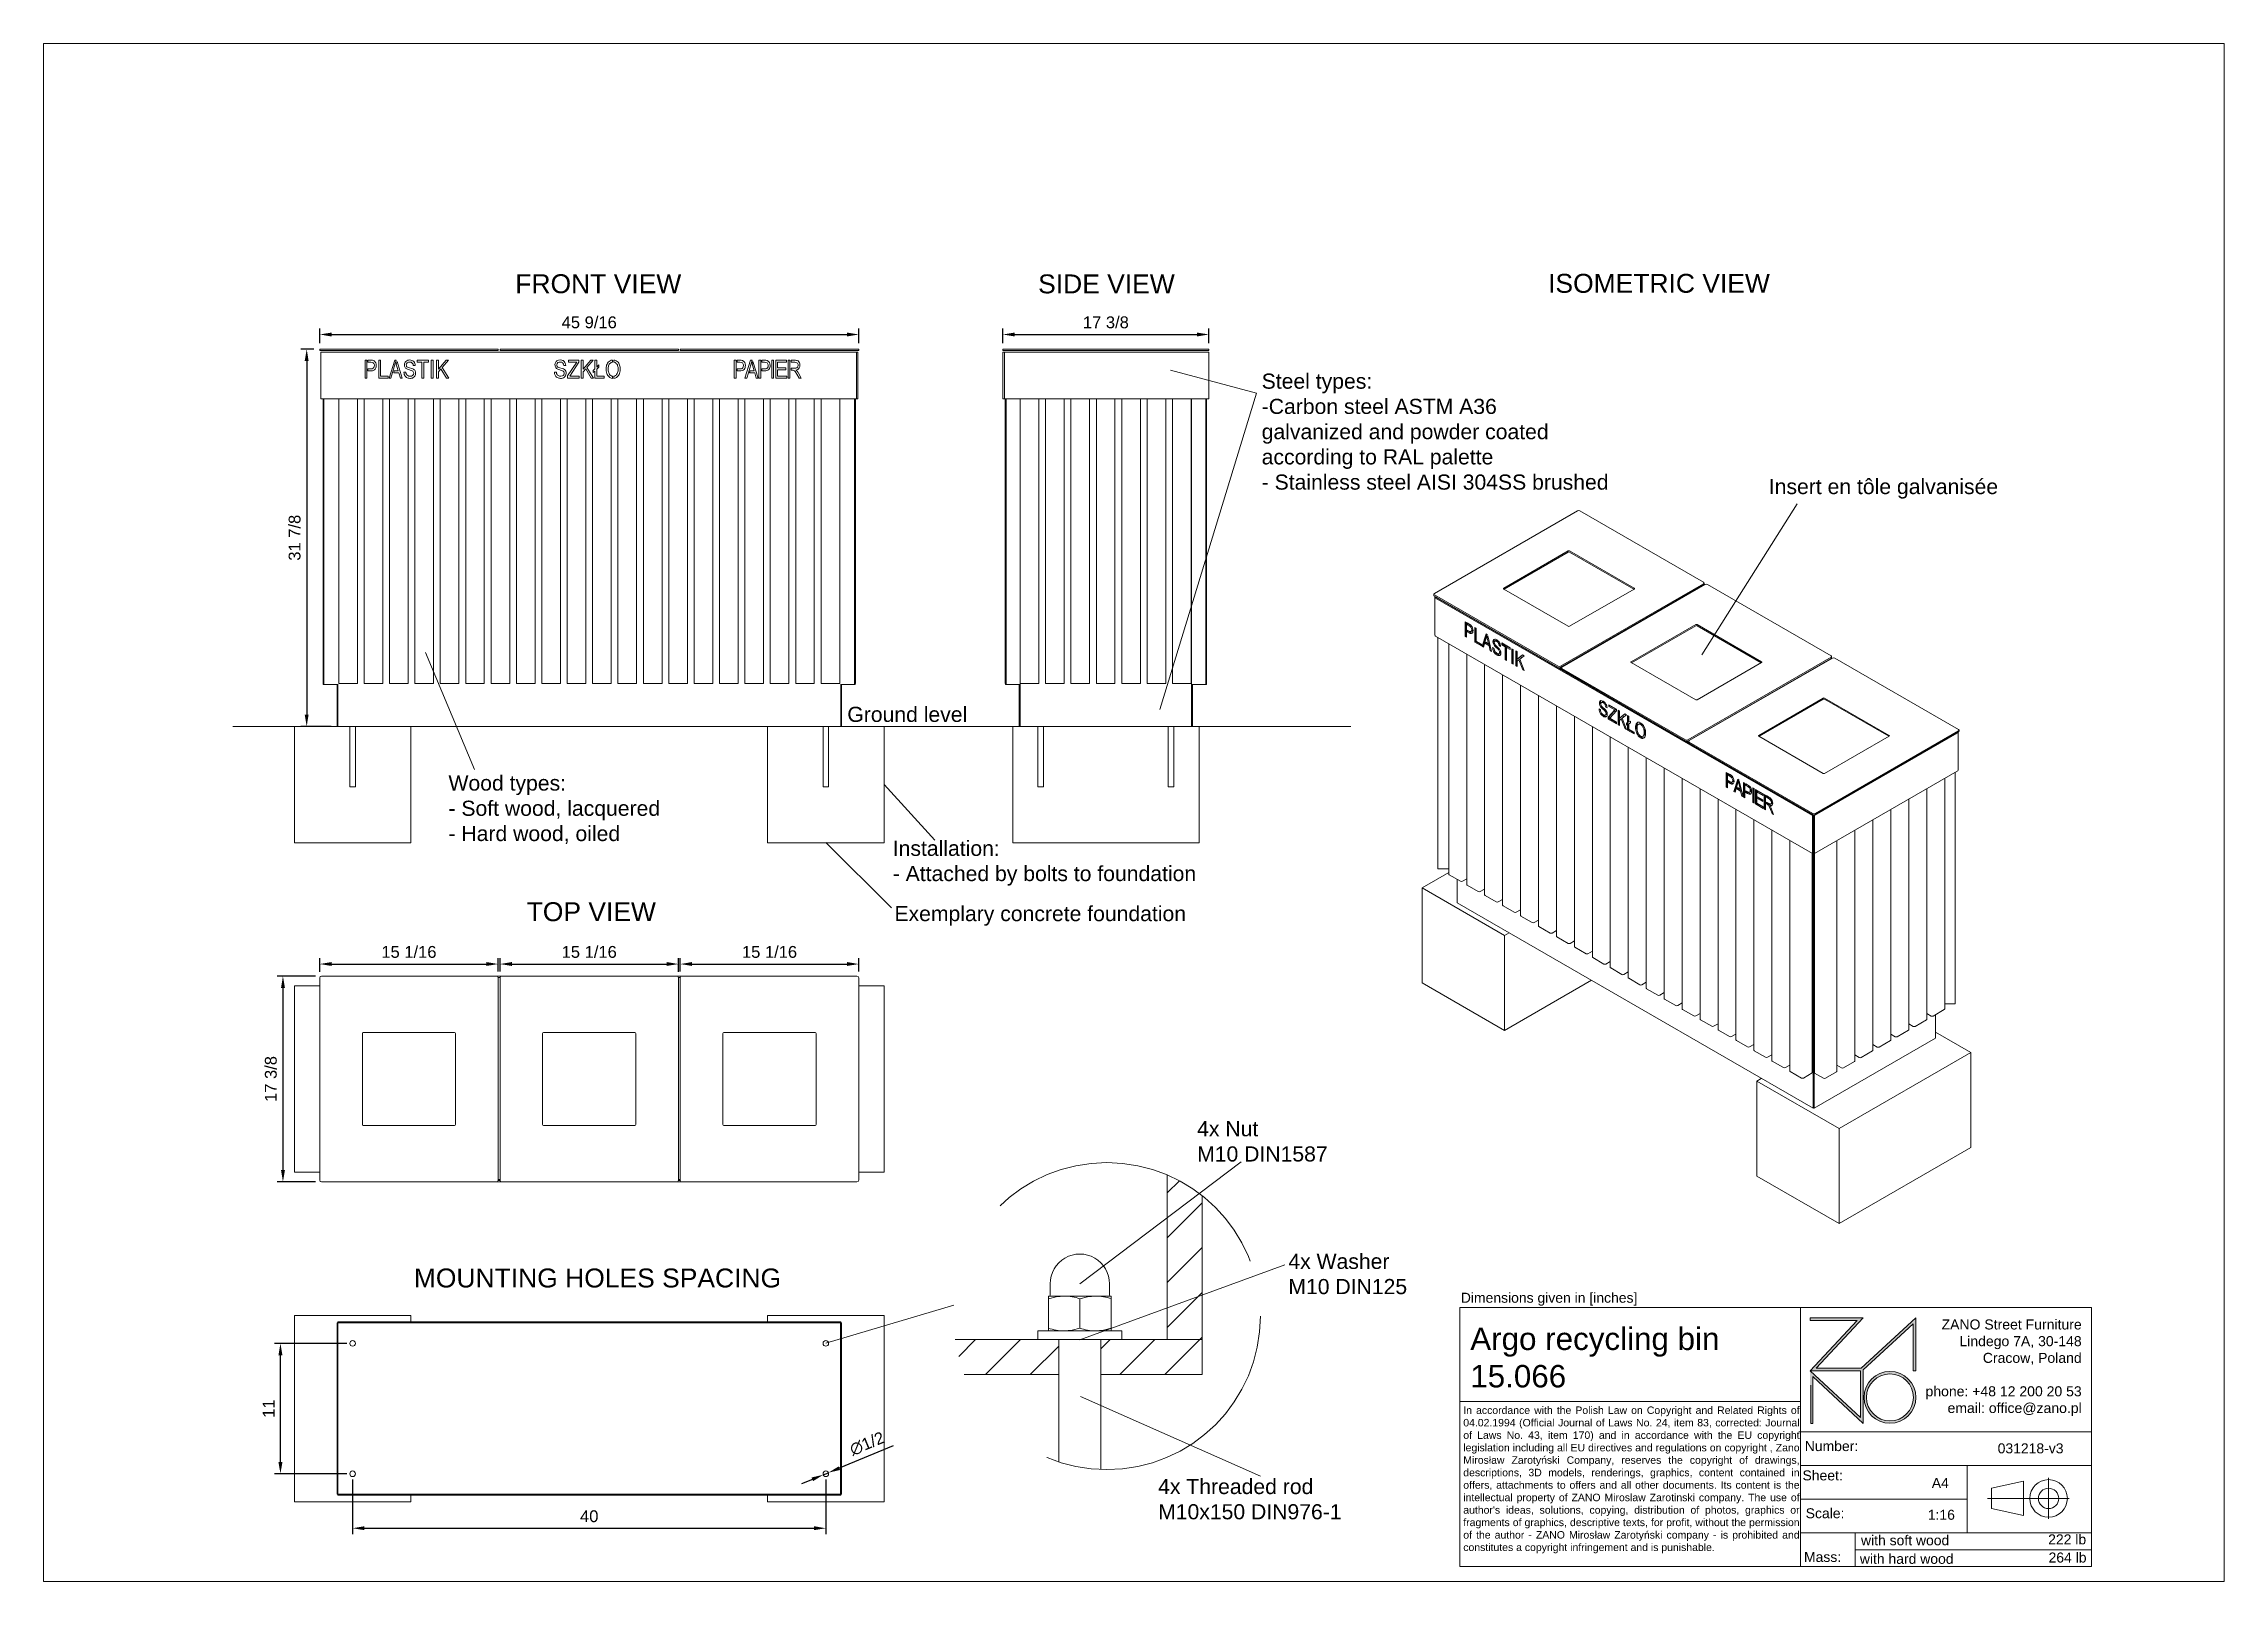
# Paper-space layout 'US' of a CAD drawing. Header units: inches. Extents: x -208 to -3, y -9 to 1.
# Drawn here: x -14.87 to -3.35, y -7.17 to 0.95 of the extents above; entities outside this region: 1.
# The model-space entities are those that its viewports show. They can reach past a viewport. Long polylines and large blocks are cut down to what shows.
import ezdxf

# ---------------------------------------------------------------- set-up
doc = ezdxf.new("R2010")
doc.units = ezdxf.units.IN
doc.header["$PDSIZE"] = -1
doc.linetypes.add('HIDDEN', pattern=[1.905, 1.27, -0.635])
for name, color, linetype, lineweight in [('ZANO_O', 10, 'Continuous', 0), ('ZANO_R', 7, 'Continuous', 0), ('ZANO_R_przerywana', 250, 'HIDDEN', 0), ('ZANO_W', 1, 'Continuous', 0)]:
    doc.layers.add(name, color=color, linetype=linetype, lineweight=lineweight)
doc.layers.add('ZANO_P', color=7, linetype='Continuous', lineweight=0, true_color=0xffffff)
doc.styles.get("Standard").update_dxf_attribs({"font": 'ARIALUNI.TTF'})
doc.dimstyles.new('amerykanie', dxfattribs={"dimtxt": 50, "dimasz": 50, "dimexe": 0.5, "dimexo": 0.5, "dimgap": 1, "dimtad": 1, "dimdec": 0, "dimzin": 0, "dimlunit": 5, "dimtxsty": 'Standard', "dimcen": 0.09, "dimclrd": 1, "dimclre": 1, "dimclrt": 1, "dimazin": 0, "dimtfac": 1, "dimtdec": 0, "dimtmove": 0, "dimatfit": 3, "dimfxl": 1, "dimtzin": 0, "dimarcsym": 1})

psp = doc.layouts.new('US')

# ---------------------------------------------------------------- texts
at = {"layer": 'ZANO_O', "attachment_point": 1}
for s, insert, char_height, width in [('FRONT VIEW', (-12.374, -0.266), 0.1, 27.60459), ('SIDE VIEW', (-9.612, -0.267), 0.1, 22.26812), ('ISOMETRIC VIEW', (-6.918, -0.264), 0.1, 32.14241), ('\\pxql;Steel types:\\P-Carbon steel ASTM A36\\Pgalvanized and powder coated\\Paccording to RAL palette\\P- Stainless steel AISI 304SS brushed', (-8.431, -0.791), 0.08, 54.52788), ('\\pxql;Insert en tôle galvanisée', (-5.752, -1.348), 0.08, 31.06015), ('Ground level', (-10.62, -2.552), 0.08, 0.78457), ('\\pxql;Wood types:\\P- Soft wood, lacquered\\P- Hard wood, oiled', (-12.727, -2.915), 0.08, 31.06015), ('\\pxql;Installation:\\P- Attached by bolts to foundation', (-10.38, -3.26), 0.08, 1.81828), ('TOP VIEW', (-12.314, -3.585), 0.1, 24.04568), ('\\pxql;Exemplary concrete foundation', (-10.371, -3.605), 0.08, 1.68642), ('4x Nut \\PM10 DIN1587', (-8.772, -4.742), 0.08, 0.89262), ('MOUNTING HOLES SPACING', (-12.91, -5.521), 0.1, 51.246), ('4x Washer \\PM10 DIN125', (-8.29, -5.443), 0.08, 0.85429), ('4x Threaded rod \\PM10x150 DIN976-1', (-8.978, -6.633), 0.08, 1.01516)]:
    psp.add_mtext(s, dxfattribs=dict(at, insert=insert, char_height=char_height, width=width))
at = {"layer": 'ZANO_R', "attachment_point": 1}
for s, insert, char_height, width in [('Dimensions given in [inches]', (-7.379, -5.649), 0.05269, 1.79436), ('\\pxql;Argo recycling bin 15.066', (-7.329, -5.833), 0.11856, 1.7443), ('\\pxqr;ZANO Street Furniture\\PLindego 7A, 30-148\\PCracow, Poland\\P\\Pphone: +48 12 200 20 53\\Pemail: office@zano.pl', (-5.149, -5.79), 0.05298, 1.04998), ("\\pxqj;In accordance with the Polish Law on Copyright and Related Rights of 04.02.1994 (Official Journal of Laws No. 24, item 83, corrected: Journal of Laws No. 43, item 170) and in accordance with the EU copyright legislation including all EU directives and regulations on copyright , Zano Mirosław Zarotyński Company, reserves the copyright of drawings, descriptions, 3D models, renderings, graphics, content contained in offers, attachments to offers and all other documents. Its content is the intellectual property of ZANO Miroslaw Zarotinski company. The use of author's ideas, solutions, copying, distribution of photos, graphics or fragments of graphics, descriptive texts, for profit, without the permission of the author - ZANO Mirosław Zarotyński company - is prohibited and constitutes a copyright infringement and is punishable.", (-7.366, -6.25), 0.039516, 1.77136), ('Number:', (-5.562, -6.433), 0.0527, 254.32319), ('031218-v3', (-4.543, -6.445), 0.0527, 0.49653), ('Sheet:', (-5.574, -6.588), 0.0527, 254.32319), ('A4', (-4.891, -6.628), 0.0527, 0.18637), ('Scale:', (-5.557, -6.788), 0.0527, 254.32319), ('1:16', (-4.912, -6.796), 0.0527, 0.20756), ('Mass:', (-5.566, -7.019), 0.0527, 254.32319), ('with hard wood', (-5.271, -7.029), 0.05269, 0.89713), ('with soft wood', (-5.265, -6.931), 0.05269, 1.21824), ('222 lb', (-4.276, -6.926), 0.0527, 0.22908), ('264 lb', (-4.274, -7.022), 0.0527, 0.22731)]:
    psp.add_mtext(s, dxfattribs=dict(at, insert=insert, char_height=char_height, width=width))

msp = doc.modelspace()

# ---------------------------------------------------------------- blocks, each defined once
blk = doc.blocks.new('*D354')
at = {"layer": 'Defpoints', "color": 0}
for p in [(51.72, 6.87), (52.16, 7.05)]:
    blk.add_point(p, dxfattribs=at)
at = {"layer": 'ZANO_O', "color": 1, "lineweight": -2}
for p, q in [((57.63, 9.31), (53.08, 7.43)), ((50.8, 6.48), (49.87, 6.1)), ((51.72, 6.87), (52.16, 7.05))]:
    blk.add_line(p, q, dxfattribs=at)
at = {"layer": 'ZANO_O', "color": 1}
for points in [[(53.02, 7.58), (53.15, 7.28), (52.16, 7.05)], [(50.86, 6.33), (50.73, 6.64), (51.72, 6.87)]]:
    blk.add_solid(points, dxfattribs=at)
at = {"layer": 'ZANO_O', "color": 1, "insert": (55.43, 9.5), "char_height": 1, "attachment_point": 5, "rotation": 22.4747}
blk.add_mtext('∅1/2', dxfattribs=at)
blk = doc.blocks.new('*D355')
at = {"layer": 'Defpoints', "color": 0}
for p in [(9.31, 49.04), (6.05, 31.64), (9.31, 31.64)]:
    blk.add_point(p, dxfattribs=at)
at = {"layer": 'ZANO_W', "color": 1, "lineweight": -2}
for p, q in [((8.81, 49.04), (5.55, 49.04)), ((6.05, 48.04), (6.05, 32.64)), ((8.81, 31.64), (5.55, 31.64))]:
    blk.add_line(p, q, dxfattribs=at)
at = {"layer": 'ZANO_W', "color": 1}
for points in [[(6.22, 48.04), (5.89, 48.04), (6.05, 49.04)], [(5.89, 32.64), (6.22, 32.64), (6.05, 31.64)]]:
    blk.add_solid(points, dxfattribs=at)
at = {"layer": 'ZANO_W', "color": 1, "insert": (5.03, 40.34), "char_height": 1, "attachment_point": 5, "rotation": 90}
blk.add_mtext('17 3/8', dxfattribs=at)
blk = doc.blocks.new('*D356')
at = {"layer": 'Defpoints', "color": 0}
for p in [(24.24, 50.06), (9.16, 48.9), (24.24, 48.92)]:
    blk.add_point(p, dxfattribs=at)
at = {"layer": 'ZANO_W', "color": 1, "lineweight": -2}
for p, q in [((9.16, 49.4), (9.16, 50.56)), ((10.16, 50.06), (23.24, 50.06)), ((24.24, 49.42), (24.24, 50.56))]:
    blk.add_line(p, q, dxfattribs=at)
at = {"layer": 'ZANO_W', "color": 1}
for points in [[(10.16, 50.23), (10.16, 49.9), (9.16, 50.06)], [(23.24, 49.9), (23.24, 50.23), (24.24, 50.06)]]:
    blk.add_solid(points, dxfattribs=at)
at = {"layer": 'ZANO_W', "color": 1, "insert": (16.7, 51.08), "char_height": 1, "attachment_point": 5}
blk.add_mtext('15 1/16', dxfattribs=at)
blk = doc.blocks.new('*D357')
at = {"layer": 'Defpoints', "color": 0}
for p in [(39.48, 50.06), (24.4, 48.92), (39.48, 48.9)]:
    blk.add_point(p, dxfattribs=at)
at = {"layer": 'ZANO_W', "color": 1, "lineweight": -2}
for p, q in [((24.4, 49.42), (24.4, 50.56)), ((25.4, 50.06), (38.48, 50.06)), ((39.48, 49.4), (39.48, 50.56))]:
    blk.add_line(p, q, dxfattribs=at)
at = {"layer": 'ZANO_W', "color": 1}
for points in [[(25.4, 50.23), (25.4, 49.9), (24.4, 50.06)], [(38.48, 49.9), (38.48, 50.23), (39.48, 50.06)]]:
    blk.add_solid(points, dxfattribs=at)
at = {"layer": 'ZANO_W', "color": 1, "insert": (31.94, 51.08), "char_height": 1, "attachment_point": 5}
blk.add_mtext('15 1/16', dxfattribs=at)
blk = doc.blocks.new('*D358')
at = {"layer": 'Defpoints', "color": 0}
for p in [(54.72, 50.06), (39.64, 48.92), (54.72, 48.92)]:
    blk.add_point(p, dxfattribs=at)
at = {"layer": 'ZANO_W', "color": 1, "lineweight": -2}
for p, q in [((39.64, 49.42), (39.64, 50.56)), ((40.64, 50.06), (53.72, 50.06)), ((54.72, 49.42), (54.72, 50.56))]:
    blk.add_line(p, q, dxfattribs=at)
at = {"layer": 'ZANO_W', "color": 1}
for points in [[(40.64, 50.23), (40.64, 49.9), (39.64, 50.06)], [(53.72, 49.9), (53.72, 50.23), (54.72, 50.06)]]:
    blk.add_solid(points, dxfattribs=at)
at = {"layer": 'ZANO_W', "color": 1, "insert": (47.18, 51.08), "char_height": 1, "attachment_point": 5}
blk.add_mtext('15 1/16', dxfattribs=at)
blk = doc.blocks.new('*D359')
at = {"layer": 'Defpoints', "color": 0}
for p in [(54.72, 103.3), (9.16, 102.06), (54.72, 102.06)]:
    blk.add_point(p, dxfattribs=at)
at = {"layer": 'ZANO_W', "color": 1, "lineweight": -2}
for p, q in [((9.16, 102.56), (9.16, 103.8)), ((10.16, 103.3), (53.72, 103.3)), ((54.72, 102.56), (54.72, 103.8))]:
    blk.add_line(p, q, dxfattribs=at)
at = {"layer": 'ZANO_W', "color": 1}
for points in [[(10.16, 103.46), (10.16, 103.13), (9.16, 103.3)], [(53.72, 103.13), (53.72, 103.46), (54.72, 103.3)]]:
    blk.add_solid(points, dxfattribs=at)
at = {"layer": 'ZANO_W', "color": 1, "insert": (31.94, 104.32), "char_height": 1, "attachment_point": 5}
blk.add_mtext('45 9/16', dxfattribs=at)
blk = doc.blocks.new('*D360')
at = {"layer": 'Defpoints', "color": 0}
for p in [(84.31, 103.3), (66.91, 102.06), (84.31, 102.06)]:
    blk.add_point(p, dxfattribs=at)
at = {"layer": 'ZANO_W', "color": 1, "lineweight": -2}
for p, q in [((66.91, 102.56), (66.91, 103.8)), ((67.91, 103.3), (83.31, 103.3)), ((84.31, 102.56), (84.31, 103.8))]:
    blk.add_line(p, q, dxfattribs=at)
at = {"layer": 'ZANO_W', "color": 1}
for points in [[(67.91, 103.46), (67.91, 103.13), (66.91, 103.3)], [(83.31, 103.13), (83.31, 103.46), (84.31, 103.3)]]:
    blk.add_solid(points, dxfattribs=at)
at = {"layer": 'ZANO_W', "color": 1, "insert": (75.61, 104.32), "char_height": 1, "attachment_point": 5}
blk.add_mtext('17 3/8', dxfattribs=at)
blk = doc.blocks.new('*D361')
at = {"layer": 'Defpoints', "color": 0}
for p in [(9.16, 102.06), (8.06, 70.16), (10.62, 70.16)]:
    blk.add_point(p, dxfattribs=at)
at = {"layer": 'ZANO_W', "color": 1, "lineweight": -2}
for p, q in [((8.66, 102.06), (7.56, 102.06)), ((8.06, 101.06), (8.06, 71.16)), ((10.12, 70.16), (7.56, 70.16))]:
    blk.add_line(p, q, dxfattribs=at)
at = {"layer": 'ZANO_W', "color": 1}
for points in [[(8.22, 101.06), (7.89, 101.06), (8.06, 102.06)], [(7.89, 71.16), (8.22, 71.16), (8.06, 70.16)]]:
    blk.add_solid(points, dxfattribs=at)
at = {"layer": 'ZANO_W', "color": 1, "insert": (7.04, 86.11), "char_height": 1, "attachment_point": 5, "rotation": 90}
blk.add_mtext('31 7/8', dxfattribs=at)
blk = doc.blocks.new('*D362')
at = {"layer": 'Defpoints', "color": 0}
for p in [(5.84, 17.98), (11.94, 17.98), (11.94, 6.96)]:
    blk.add_point(p, dxfattribs=at)
at = {"layer": 'ZANO_W', "color": 1, "lineweight": -2}
for p, q in [((11.44, 17.98), (5.34, 17.98)), ((5.84, 7.96), (5.84, 16.98)), ((11.44, 6.96), (5.34, 6.96))]:
    blk.add_line(p, q, dxfattribs=at)
at = {"layer": 'ZANO_W', "color": 1}
for points in [[(6.01, 16.98), (5.67, 16.98), (5.84, 17.98)], [(5.67, 7.96), (6.01, 7.96), (5.84, 6.96)]]:
    blk.add_solid(points, dxfattribs=at)
at = {"layer": 'ZANO_W', "color": 1, "insert": (4.84, 12.47), "char_height": 1, "attachment_point": 5, "rotation": 90}
blk.add_mtext('11', dxfattribs=at)
blk = doc.blocks.new('*D363')
at = {"layer": 'Defpoints', "color": 0}
for p in [(11.94, 6.96), (51.94, 6.96), (51.94, 2.35)]:
    blk.add_point(p, dxfattribs=at)
at = {"layer": 'ZANO_W', "color": 1, "lineweight": -2}
for p, q in [((11.94, 6.46), (11.94, 1.85)), ((51.94, 6.46), (51.94, 1.85)), ((12.94, 2.35), (50.94, 2.35))]:
    blk.add_line(p, q, dxfattribs=at)
at = {"layer": 'ZANO_W', "color": 1}
for points in [[(12.94, 2.52), (12.94, 2.19), (11.94, 2.35)], [(50.94, 2.19), (50.94, 2.52), (51.94, 2.35)]]:
    blk.add_solid(points, dxfattribs=at)
at = {"layer": 'ZANO_W', "color": 1, "insert": (31.94, 3.36), "char_height": 1, "attachment_point": 5}
blk.add_mtext('40', dxfattribs=at)

# ---------------------------------------------------------------- dimensions: what is measured, and where the dimension line sits
at = {"layer": 'ZANO_O'}
dim = msp.add_diameter_dim_2p(p1=(51.72221, 6.86648), p2=(52.15878, 7.04709), dimstyle='amerykanie', override={"dimtxt": 1, "dimasz": 1, "dimgap": 0.5, "dimdec": 4, "dimaunit": 1, "dimadec": 1, "dimtdec": 4, "dimtmove": 1, "dimfrac": 2}, dxfattribs=at)
dim.commit()
dim.dimension.update_dxf_attribs({"geometry": '*D354', "text_midpoint": (55.4301, 9.50328)})
at = {"layer": 'ZANO_W'}
for p1, p2, picture, middle in [((9.16386, 102.06185), (54.71616, 102.06185), '*D359', (31.94001, 104.31536)), ((66.90886, 102.06185), (84.31086, 102.06185), '*D360', (75.60986, 104.31536))]:
    dim = msp.add_aligned_dim(p1=p1, p2=p2, distance=1.23441, dimstyle='amerykanie', override={"dimtxt": 1, "dimasz": 1, "dimgap": 0.5, "dimdec": 4, "dimaunit": 1, "dimadec": 1, "dimtdec": 4, "dimtmove": 1, "dimfrac": 2}, dxfattribs=at)
    dim.commit()
    dim.dimension.update_dxf_attribs({"geometry": picture, "text_midpoint": middle})
for base, p1, p2, picture, middle in [((8.0565, 70.15949), (9.16386, 102.06185), (10.62059, 70.15949), '*D361', (7.0374, 86.11067)), ((6.0534, 31.64073), (9.30953, 49.04273), (9.30953, 31.64073), '*D355', (5.0343, 40.34173)), ((5.84118, 17.98067), (11.93952, 6.95678), (11.93952, 17.98067), '*D362', (4.83879, 12.46873))]:
    dim = msp.add_linear_dim(base=base, p1=p1, p2=p2, angle=90, dimstyle='amerykanie', override={"dimtxt": 1, "dimasz": 1, "dimgap": 0.5, "dimdec": 4, "dimaunit": 1, "dimadec": 1, "dimtdec": 4, "dimtmove": 1, "dimfrac": 2}, dxfattribs=at)
    dim.commit()
    dim.dimension.update_dxf_attribs({"geometry": picture, "text_midpoint": middle})
for base, p1, p2, picture, middle in [((24.24053, 50.06473), (9.16386, 48.89706), (24.24053, 48.9236), '*D356', (16.7022, 51.08383)), ((39.47956, 50.06473), (24.40045, 48.9236), (39.47956, 48.89706), '*D357', (31.94001, 51.08383)), ((54.71616, 50.06473), (39.63705, 48.9236), (54.71616, 48.9236), '*D358', (47.1766, 51.08383)), ((51.9405, 2.35386), (11.93952, 6.95678), (51.9405, 6.95678), '*D363', (31.94001, 3.36478))]:
    dim = msp.add_linear_dim(base=base, p1=p1, p2=p2, dimstyle='amerykanie', override={"dimtxt": 1, "dimasz": 1, "dimgap": 0.5, "dimdec": 4, "dimaunit": 1, "dimadec": 1, "dimtdec": 4, "dimtmove": 1, "dimfrac": 2}, dxfattribs=at)
    dim.commit()
    dim.dimension.update_dxf_attribs({"geometry": picture, "text_midpoint": middle})

# ---------------------------------------------------------------- linework, layer by layer
at = {"layer": 'ZANO_R'}
for p, q in [((9.16386, 101.94373), (9.16386, 102.06185)), ((9.16386, 102.06185), (9.30953, 102.06185)), ((9.16386, 101.94373), (9.30953, 101.94373)), ((9.2426, 101.80594), (9.2426, 97.86883)), ((9.2426, 101.80594), (9.45521, 101.80594)), ((9.30953, 102.06185), (24.0973, 102.06185)), ((9.30953, 101.94373), (24.0973, 101.94373)), ((54.5193, 101.80594), (9.45521, 101.80594)), ((24.0973, 102.06185), (24.24297, 102.06185)), ((24.0973, 101.94373), (24.24297, 101.94373)), ((24.24297, 101.94373), (24.24297, 102.06185)), ((24.40045, 101.94373), (24.40045, 102.06185)), ((24.40045, 102.06185), (24.54613, 102.06185)), ((24.40045, 101.94373), (24.54613, 101.94373)), ((24.54613, 102.06185), (39.33389, 102.06185)), ((24.54613, 101.94373), (39.33389, 101.94373)), ((39.33389, 102.06185), (39.47956, 102.06185)), ((39.33389, 101.94373), (39.47956, 101.94373)), ((39.47956, 101.94373), (39.47956, 102.06185)), ((39.63705, 101.94373), (39.63705, 102.06185)), ((39.63705, 102.06185), (39.78272, 102.06185)), ((39.63705, 101.94373), (39.78272, 101.94373)), ((39.78272, 102.06185), (54.57048, 102.06185)), ((39.78272, 101.94373), (54.57048, 101.94373)), ((54.5193, 97.86883), (54.5193, 101.80594)), ((54.63741, 101.80594), (54.5193, 101.80594)), ((54.57048, 102.06185), (54.71616, 102.06185)), ((54.57048, 101.94373), (54.71616, 101.94373)), ((54.63741, 101.80594), (54.63741, 97.86883)), ((54.71616, 101.94373), (54.71616, 102.06185)), ((66.90886, 101.94373), (66.90886, 102.06185)), ((66.90886, 102.06185), (67.05453, 102.06185)), ((66.90886, 101.94373), (67.05453, 101.94373)), ((67.02799, 101.80594), (66.90987, 101.80594)), ((66.90987, 101.80594), (66.90987, 97.86883)), ((67.02799, 101.80594), (67.02799, 97.86883)), ((84.09927, 101.80594), (67.02799, 101.80594)), ((67.05453, 102.06185), (84.16519, 102.06185)), ((67.05453, 101.94373), (84.16519, 101.94373)), ((84.09927, 101.80594), (84.31187, 101.80594)), ((84.16519, 102.06185), (84.31086, 102.06185)), ((84.16519, 101.94373), (84.31086, 101.94373)), ((84.31086, 101.94373), (84.31086, 102.06185)), ((84.31187, 101.80594), (84.31187, 97.86883)), ((13.14802, 101.12184), (12.99043, 101.12272)), ((12.99043, 101.12272), (12.99043, 99.60595)), ((12.99043, 99.60595), (13.14802, 99.60595)), ((13.14802, 99.60595), (13.14802, 101.12184)), ((13.2366, 101.11958), (13.23756, 100.94543)), ((13.55742, 101.11958), (13.2366, 101.11958)), ((13.47796, 100.39388), (13.2366, 100.39388)), ((13.2366, 100.39388), (13.2366, 100.2166)), ((13.2366, 100.2166), (13.46811, 100.2166)), ((13.23756, 100.94543), (13.47488, 100.94543)), ((14.15263, 101.12272), (14.15263, 99.60595)), ((14.31021, 101.12272), (14.15263, 101.12272)), ((14.15263, 99.60595), (14.94055, 99.60595)), ((14.31021, 99.78324), (14.31021, 101.12272)), ((14.94055, 99.78324), (14.31021, 99.78324)), ((14.94055, 99.60595), (14.94055, 99.78324)), ((15.50377, 101.12272), (15.01932, 99.60595)), ((15.01932, 99.60595), (15.18337, 99.60595)), ((15.18337, 99.60595), (15.63486, 101.12272)), ((15.46343, 100.2363), (15.41066, 100.05901)), ((15.41066, 100.05901), (15.84572, 100.05901)), ((15.79371, 100.2363), (15.46343, 100.2363)), ((15.63486, 101.12272), (15.50377, 101.12272)), ((15.69356, 101.00943), (15.62788, 100.78876)), ((15.62788, 100.78876), (15.79371, 100.2363)), ((16.14212, 99.60595), (15.69356, 101.00943)), ((15.84572, 100.05901), (15.97838, 99.60595)), ((15.97838, 99.60595), (16.14212, 99.60595)), ((16.43759, 100.11811), (16.28001, 100.09841)), ((16.57799, 100.35933), (16.96091, 100.2363)), ((17.031, 100.39019), (16.65656, 100.49966)), ((17.06793, 100.66966), (17.22552, 100.68936)), ((17.3831, 101.12272), (17.3831, 100.94543)), ((18.36801, 101.12272), (17.3831, 101.12272)), ((17.3831, 100.94543), (17.79677, 100.94543)), ((17.79677, 100.94543), (17.79677, 99.60595)), ((17.79677, 99.60595), (17.95435, 99.60595)), ((17.95435, 100.94543), (18.36801, 100.94543)), ((17.95435, 99.60595), (17.95435, 100.94543)), ((18.36801, 100.94543), (18.36801, 101.12272)), ((18.58469, 101.12272), (18.58469, 99.60595)), ((18.74228, 101.12272), (18.58469, 101.12272)), ((18.58469, 99.60595), (18.74228, 99.60595)), ((18.74228, 99.60595), (18.74228, 101.12272)), ((19.03775, 101.12272), (19.03775, 99.60595)), ((19.19534, 101.12272), (19.03775, 101.12272)), ((19.03775, 99.60595), (19.19534, 99.60595)), ((19.19534, 100.36711), (19.19534, 101.12272)), ((19.83861, 101.12272), (19.19534, 100.36711)), ((19.19534, 100.13165), (19.40956, 100.38311)), ((19.19534, 99.60595), (19.19534, 100.13165)), ((19.40956, 100.38311), (19.88108, 99.60595)), ((19.51543, 100.50745), (20.03928, 101.12272)), ((20.06206, 99.60595), (19.51543, 100.50745)), ((20.03928, 101.12272), (19.83861, 101.12272)), ((19.88108, 99.60595), (20.06206, 99.60595)), ((29.16268, 100.11811), (29.00509, 100.09841)), ((29.28397, 100.36711), (29.69234, 100.23352)), ((29.75609, 100.39019), (29.34118, 100.51479)), ((29.79302, 100.66966), (29.95071, 100.68936)), ((30.88781, 100.94543), (30.10819, 99.79062)), ((30.10819, 99.79062), (30.10819, 99.60595)), ((30.10819, 99.60595), (31.0931, 99.60595)), ((30.18698, 101.12272), (30.18698, 100.94543)), ((31.0734, 101.12272), (30.18698, 101.12272)), ((30.18698, 100.94543), (30.88781, 100.94543)), ((30.28886, 99.78324), (31.0734, 100.94543)), ((31.0931, 99.78324), (30.28886, 99.78324)), ((31.0734, 100.94543), (31.0734, 101.12272)), ((31.0931, 99.60595), (31.0931, 99.78324)), ((31.27038, 101.12272), (31.27038, 99.60595)), ((31.42797, 101.12272), (31.27038, 101.12272)), ((31.27038, 99.60595), (31.42797, 99.60595)), ((31.42797, 100.36711), (31.42797, 101.12272)), ((32.07124, 101.12272), (31.42797, 100.36711)), ((31.42797, 100.13165), (31.64219, 100.38311)), ((31.42797, 99.60595), (31.42797, 100.13165)), ((31.64219, 100.38311), (32.11371, 99.60595)), ((31.74807, 100.50745), (32.27191, 101.12272)), ((32.29469, 99.60595), (31.74807, 100.50745)), ((32.27191, 101.12272), (32.07124, 101.12272)), ((32.11371, 99.60595), (32.29469, 99.60595)), ((32.41288, 100.38588), (32.27499, 100.2483)), ((32.27499, 100.2483), (32.27499, 100.06994)), ((32.27499, 100.06994), (32.41288, 100.19936)), ((32.41288, 101.12272), (32.41288, 100.38588)), ((32.57047, 101.12272), (32.41288, 101.12272)), ((32.41288, 100.19936), (32.41288, 99.60595)), ((32.41288, 99.60595), (33.20081, 99.60595)), ((32.57047, 100.54316), (32.57047, 101.12272)), ((32.74775, 100.71983), (32.57047, 100.54316)), ((32.57047, 100.35664), (32.74775, 100.53331)), ((32.57047, 99.78324), (32.57047, 100.35664)), ((33.20081, 99.78324), (32.57047, 99.78324)), ((32.74775, 100.53331), (32.74775, 100.71983)), ((33.20081, 99.60595), (33.20081, 99.78324)), ((33.9109, 100.96261), (33.9109, 101.14072)), ((33.9109, 99.58871), (33.9109, 99.76742)), ((34.00932, 101.14072), (34.00932, 100.96261)), ((34.00932, 99.76742), (34.00932, 99.58871)), ((44.34746, 101.12272), (44.18988, 101.12272)), ((44.18988, 101.12272), (44.18988, 99.60595)), ((44.18988, 99.60595), (44.34746, 99.60595)), ((44.34746, 99.60595), (44.34746, 101.12272)), ((44.65709, 101.12272), (44.43605, 101.12272)), ((44.43605, 101.12272), (44.43605, 100.94543)), ((44.43605, 100.94543), (44.67433, 100.94543)), ((44.67741, 100.39388), (44.43605, 100.39388)), ((44.43605, 100.39388), (44.43605, 100.2166)), ((44.43605, 100.2166), (44.66756, 100.2166)), ((45.58242, 101.12272), (45.09796, 99.60595)), ((45.09796, 99.60595), (45.26201, 99.60595)), ((45.26201, 99.60595), (45.39436, 100.05901)), ((45.39436, 100.05901), (45.70461, 101.12272)), ((45.53834, 100.2363), (45.48664, 100.05901)), ((45.48664, 100.05901), (45.92436, 100.05901)), ((45.87235, 100.2363), (45.53834, 100.2363)), ((45.70461, 101.12272), (45.58242, 101.12272)), ((45.76783, 101.02312), (45.70488, 100.80729)), ((45.70488, 100.80729), (45.87235, 100.2363)), ((46.22076, 99.60595), (45.76783, 101.02312)), ((45.92436, 100.05901), (46.05702, 99.60595)), ((46.05702, 99.60595), (46.22076, 99.60595)), ((46.28182, 101.12272), (46.28182, 99.60595)), ((46.43941, 101.12272), (46.28182, 101.12272)), ((46.28182, 99.60595), (46.43941, 99.60595)), ((46.43941, 99.60595), (46.43941, 101.12272)), ((46.528, 101.12272), (46.528, 100.94543)), ((46.74904, 101.12272), (46.528, 101.12272)), ((46.528, 100.94543), (46.76628, 100.94543)), ((46.528, 100.39388), (46.528, 100.2166)), ((46.76936, 100.39388), (46.528, 100.39388)), ((46.528, 100.2166), (46.75951, 100.2166)), ((47.52478, 101.12272), (47.3672, 101.12272)), ((47.3672, 101.12272), (47.3672, 99.60595)), ((47.3672, 99.60595), (47.52478, 99.60595)), ((47.52478, 99.60595), (47.52478, 101.12272)), ((47.70403, 101.12272), (47.70403, 99.60595)), ((48.61015, 101.12272), (47.70403, 101.12272)), ((47.70403, 99.60595), (48.62985, 99.60595)), ((47.86162, 100.94543), (48.61015, 100.94543)), ((47.86162, 100.47268), (47.86162, 100.94543)), ((48.57075, 100.47268), (47.86162, 100.47268)), ((47.86162, 100.29539), (48.57075, 100.29539)), ((47.86162, 99.78324), (47.86162, 100.29539)), ((48.62985, 99.78324), (47.86162, 99.78324)), ((48.57075, 100.29539), (48.57075, 100.47268)), ((48.61015, 100.94543), (48.61015, 101.12272)), ((48.62985, 99.60595), (48.62985, 99.78324)), ((48.90759, 101.12272), (48.75001, 101.12272)), ((48.75001, 101.12272), (48.75001, 99.60595)), ((48.75001, 99.60595), (48.90759, 99.60595)), ((48.90759, 99.60595), (48.90759, 101.12272)), ((48.99618, 101.12272), (48.99618, 100.94543)), ((49.3071, 101.12272), (48.99618, 101.12272)), ((48.99618, 100.94543), (49.31818, 100.94543)), ((48.99618, 100.45298), (48.99618, 100.27569)), ((49.31818, 100.45298), (48.99618, 100.45298)), ((48.99618, 100.27569), (49.10858, 100.27569)), ((49.35394, 100.16813), (49.49885, 99.93036)), ((49.49885, 99.93036), (49.67398, 99.60595)), ((49.59703, 100.70382), (49.59703, 100.69459)), ((49.84836, 99.60595), (49.63119, 100.02054)), ((49.67398, 99.60595), (49.84836, 99.60595)), ((9.45521, 97.86883), (9.2426, 97.86883)), ((9.43946, 73.77375), (9.43946, 97.86883)), ((9.44993, 73.70289), (9.44993, 97.86883)), ((9.45521, 97.86883), (54.5193, 97.86883)), ((9.50561, 73.70289), (9.50561, 97.86883)), ((10.76823, 73.77375), (10.76823, 97.86883)), ((12.34307, 97.86883), (12.34307, 73.77375)), ((12.91395, 73.77375), (12.91395, 97.86883)), ((14.48879, 97.86883), (14.48879, 73.77375)), ((15.05967, 73.77375), (15.05967, 97.86883)), ((16.63452, 97.86883), (16.63452, 73.77375)), ((17.2054, 73.77375), (17.2054, 97.86883)), ((18.78024, 97.86883), (18.78024, 73.77375)), ((19.35112, 73.77375), (19.35112, 97.86883)), ((20.92596, 97.86883), (20.92596, 73.77375)), ((21.49684, 73.77375), (21.49684, 97.86883)), ((23.07168, 97.86883), (23.07168, 73.77375)), ((23.64256, 73.77375), (23.64256, 97.86883)), ((25.2174, 97.86883), (25.2174, 73.77375)), ((25.78828, 73.77375), (25.78828, 97.86883)), ((27.36312, 97.86883), (27.36312, 73.77375)), ((27.934, 73.77375), (27.934, 97.86883)), ((29.50885, 97.86883), (29.50885, 73.77375)), ((30.07973, 73.77375), (30.07973, 97.86883)), ((31.65457, 97.86883), (31.65457, 73.77375)), ((32.22545, 73.77375), (32.22545, 97.86883)), ((33.80029, 97.86883), (33.80029, 73.77375)), ((34.37117, 73.77375), (34.37117, 97.86883)), ((35.94601, 97.86883), (35.94601, 73.77375)), ((36.51689, 73.77375), (36.51689, 97.86883)), ((38.09173, 97.86883), (38.09173, 73.77375)), ((38.66261, 73.77375), (38.66261, 97.86883)), ((40.23745, 97.86883), (40.23745, 73.77375)), ((40.80834, 73.77375), (40.80834, 97.86883)), ((42.38318, 97.86883), (42.38318, 73.77375)), ((42.95406, 73.77375), (42.95406, 97.86883)), ((44.5289, 97.86883), (44.5289, 73.77375)), ((45.09978, 73.77375), (45.09978, 97.86883)), ((46.67462, 97.86883), (46.67462, 73.77375)), ((47.2455, 73.77375), (47.2455, 97.86883)), ((48.82034, 97.86883), (48.82034, 73.77375)), ((49.39122, 73.77375), (49.39122, 97.86883)), ((50.96606, 97.86883), (50.96606, 73.77375)), ((51.53694, 73.77375), (51.53694, 97.86883)), ((53.11179, 97.86883), (53.11179, 73.77375)), ((54.37441, 97.86883), (54.37441, 73.70289)), ((54.43009, 97.86883), (54.43009, 73.70289)), ((54.44056, 97.86883), (54.44056, 73.77375)), ((54.63741, 97.86883), (54.5193, 97.86883)), ((67.02799, 97.86883), (66.90987, 97.86883)), ((67.02799, 97.86883), (84.09927, 97.86883)), ((67.10673, 73.77375), (67.10673, 97.86883)), ((67.11382, 97.86883), (67.11382, 73.70289)), ((67.1695, 97.86883), (67.1695, 73.70289)), ((68.3666, 73.77375), (68.3666, 97.86883)), ((69.94144, 97.86883), (69.94144, 73.77375)), ((70.51232, 73.77375), (70.51232, 97.86883)), ((72.08717, 97.86883), (72.08717, 73.77375)), ((72.65805, 73.77375), (72.65805, 97.86883)), ((74.23289, 97.86883), (74.23289, 73.77375)), ((74.80377, 73.77375), (74.80377, 97.86883)), ((76.37861, 97.86883), (76.37861, 73.77375)), ((76.94949, 73.77375), (76.94949, 97.86883)), ((78.52433, 97.86883), (78.52433, 73.77375)), ((79.09521, 73.77375), (79.09521, 97.86883)), ((80.67005, 97.86883), (80.67005, 73.77375)), ((81.24093, 73.77375), (81.24093, 97.86883)), ((82.81577, 97.86883), (82.81577, 73.77375)), ((82.85515, 95.36483), (82.85515, 97.86883)), ((84.05225, 73.70289), (84.05225, 97.86883)), ((84.31187, 97.86883), (84.09927, 97.86883)), ((84.10792, 73.70289), (84.10792, 97.86883)), ((84.11502, 97.86883), (84.11502, 73.77375)), ((82.85515, 95.36483), (82.81577, 95.36483)), ((82.81577, 95.35696), (82.85515, 95.35696)), ((82.85515, 87.47488), (82.85515, 95.36483)), ((82.85515, 87.48275), (82.81577, 87.48275)), ((82.81577, 87.47488), (82.85515, 87.47488)), ((82.85515, 83.55352), (82.85515, 87.47488)), ((115.47196, 88.37746), (103.3729, 81.39282)), ((126.1345, 82.34104), (115.67797, 88.37746)), ((114.69802, 84.98961), (109.24147, 81.83961)), ((114.69802, 84.89316), (109.26932, 81.75924)), ((120.26592, 81.83961), (114.80937, 84.98961)), ((120.23807, 81.75924), (114.80937, 84.89316)), ((82.85515, 83.55352), (82.81577, 83.55352)), ((82.81577, 83.54565), (82.85515, 83.54565)), ((82.85515, 75.66356), (82.85515, 83.55352)), ((103.33023, 81.33336), (103.33023, 81.23691)), ((103.3729, 81.27389), (113.82942, 75.23747)), ((103.3729, 81.17745), (113.82942, 75.14102)), ((109.24147, 81.77532), (114.69802, 78.62532)), ((126.06975, 82.07219), (113.98739, 75.0972)), ((114.03544, 75.23747), (126.1345, 82.22211)), ((114.03544, 75.14102), (126.1345, 82.12566)), ((126.24585, 82.15782), (114.14679, 75.17318)), ((114.80937, 78.62532), (120.26592, 81.77532)), ((124.39911, 81.10775), (124.38517, 81.1158)), ((126.08364, 82.06418), (126.05581, 82.08024)), ((126.08364, 82.06418), (126.06975, 82.07219)), ((126.16716, 82.11239), (126.13922, 82.12852)), ((126.17716, 82.18513), (126.17716, 82.28157)), ((136.90839, 76.1214), (126.45187, 82.15782)), ((103.41292, 81.09184), (103.41292, 77.87703)), ((135.34031, 62.60971), (103.47519, 81.00505)), ((135.42383, 62.65792), (103.5587, 81.05327)), ((105.17718, 80.13585), (105.16253, 80.1274)), ((103.47519, 77.79025), (135.34031, 59.3949)), ((103.65504, 58.12044), (103.65504, 77.68642)), ((106.0864, 78.93904), (105.97497, 79.00408)), ((105.97497, 79.00408), (105.97497, 77.76558)), ((105.97497, 77.76558), (106.05849, 77.8138)), ((105.97497, 77.76558), (106.0864, 77.70126)), ((106.05849, 78.95533), (106.05849, 77.8138)), ((106.0864, 78.68648), (106.05849, 78.70259)), ((106.05849, 77.8138), (106.0864, 77.79769)), ((106.0864, 77.70126), (106.0864, 78.93904)), ((106.37589, 78.77007), (106.14903, 78.90103)), ((106.14903, 78.90103), (106.14972, 78.75844)), ((106.3197, 78.20995), (106.14904, 78.30847)), ((106.14904, 78.30847), (106.14904, 78.16371)), ((106.14904, 78.16371), (106.23256, 78.21193)), ((106.14904, 78.16371), (106.31274, 78.06921)), ((106.14972, 78.75844), (106.23323, 78.80666)), ((106.14972, 78.75844), (106.31753, 78.66157)), ((106.23256, 78.26026), (106.23256, 78.21193)), ((106.23256, 78.21193), (106.39626, 78.11742)), ((106.23301, 78.85255), (106.23323, 78.80666)), ((106.23323, 78.80666), (106.40105, 78.70978)), ((106.31274, 78.06921), (106.39626, 78.11742)), ((106.31753, 78.66157), (106.40105, 78.70978)), ((106.46513, 78.54317), (106.54864, 78.59139)), ((106.47492, 78.17243), (106.55843, 78.22064)), ((106.50822, 78.00387), (106.59174, 78.05208)), ((106.53212, 78.31678), (106.61564, 78.36499)), ((106.63353, 78.37063), (106.61664, 78.38038)), ((106.90819, 78.46534), (106.79676, 78.52967)), ((106.79676, 78.52967), (106.79676, 77.29117)), ((106.88028, 78.48145), (106.88028, 77.33939)), ((106.90819, 78.21207), (106.88028, 78.22818)), ((106.90819, 77.3716), (106.90819, 78.46534)), ((107.75217, 77.97813), (107.40961, 76.93738)), ((107.80902, 77.94531), (107.49313, 76.9856)), ((107.52561, 76.87042), (107.84486, 77.92462)), ((107.77957, 77.70903), (107.73896, 77.73247)), ((107.84486, 77.92462), (107.75217, 77.97813)), ((107.88637, 77.80815), (107.83992, 77.65478)), ((107.83992, 77.65478), (107.91292, 77.69692)), ((107.83992, 77.65478), (107.95718, 77.13598)), ((108.20355, 76.47905), (107.88637, 77.80815)), ((125.47191, 78.76997), (120.01537, 75.61997)), ((125.47191, 78.67352), (120.04322, 75.5396)), ((131.03982, 75.61997), (125.58327, 78.76997)), ((131.01197, 75.5396), (125.58327, 78.67352)), ((82.85515, 75.67144), (82.81577, 75.67144)), ((82.81577, 75.66356), (82.85515, 75.66356)), ((82.85515, 70.15949), (82.85515, 75.66356)), ((104.59176, 77.14567), (104.59176, 57.66001)), ((106.10901, 76.26977), (106.10901, 56.78412)), ((106.79676, 77.29117), (106.88028, 77.33939)), ((106.79676, 77.29117), (107.35391, 76.96954)), ((106.88028, 77.33939), (107.35391, 77.06597)), ((107.35391, 77.1143), (106.90819, 77.3716)), ((107.35391, 76.96954), (107.35391, 77.1143)), ((107.40961, 76.93738), (107.49313, 76.9856)), ((107.40961, 76.93738), (107.52561, 76.87042)), ((107.49313, 76.9856), (107.55047, 76.9525)), ((107.72364, 77.2708), (107.68632, 77.14758)), ((107.68632, 77.14758), (107.76984, 77.19579)), ((107.68632, 77.14758), (107.99396, 76.96998)), ((107.95718, 77.13598), (107.72364, 77.2708)), ((107.7823, 77.23693), (107.76984, 77.19579)), ((107.76984, 77.19579), (108.07447, 77.01994)), ((107.95718, 77.13598), (108.03593, 77.18144)), ((107.99396, 76.96998), (108.0752, 77.01688)), ((107.99396, 76.96998), (108.08776, 76.54589)), ((108.08776, 76.54589), (108.17128, 76.59411)), ((108.08776, 76.54589), (108.20355, 76.47905)), ((108.11037, 76.86948), (108.17128, 76.59411)), ((108.17128, 76.59411), (108.17686, 76.59089)), ((108.41248, 76.77663), (108.30105, 76.82488)), ((108.32891, 77.32199), (108.41242, 77.3702)), ((108.37663, 76.50781), (108.46015, 76.55602)), ((108.45144, 77.32117), (108.4128, 77.34348)), ((108.5715, 77.41287), (108.48799, 77.36465)), ((108.49812, 77.36955), (108.58164, 77.41777)), ((108.51175, 76.91629), (108.78252, 76.65952)), ((108.54947, 76.27848), (108.63299, 76.3267)), ((108.83208, 76.75657), (108.56732, 76.9988)), ((108.5715, 77.41287), (108.58164, 77.41777)), ((108.59527, 76.96451), (108.86604, 76.70773)), ((108.64383, 77.33471), (108.72734, 77.38292)), ((108.74459, 76.15899), (108.82811, 76.2072)), ((108.78252, 76.65952), (108.86604, 76.70773)), ((108.83514, 76.30888), (108.91865, 76.35709)), ((108.8582, 76.96969), (108.94172, 77.0179)), ((108.8582, 76.96969), (108.96963, 76.92145)), ((108.88605, 76.42584), (108.96957, 76.47405)), ((108.9565, 77.0296), (108.94169, 77.03815)), ((108.94172, 77.0179), (108.96029, 77.00986)), ((109.77749, 76.80893), (109.08106, 77.21098)), ((109.08106, 77.21098), (109.08106, 77.06622)), ((109.08106, 77.06622), (109.16457, 77.11443)), ((109.08106, 77.06622), (109.37356, 76.89736)), ((109.16457, 77.16276), (109.16457, 77.11443)), ((109.16457, 77.11443), (109.45708, 76.94557)), ((109.37356, 76.89736), (109.45708, 76.94557)), ((109.37356, 76.89736), (109.37356, 75.80362)), ((109.37356, 75.80362), (109.45708, 75.85183)), ((109.37356, 75.80362), (109.48499, 75.73929)), ((109.45708, 76.94557), (109.45708, 75.85183)), ((109.48499, 76.72451), (109.45708, 76.74063)), ((109.45708, 75.85183), (109.48499, 75.83572)), ((109.48499, 76.83303), (109.56851, 76.88125)), ((109.48499, 75.73929), (109.48499, 76.83303)), ((109.48499, 76.83303), (109.77749, 76.66417)), ((109.56851, 76.88125), (109.77749, 76.7606)), ((109.77749, 76.66417), (109.77749, 76.80893)), ((110.04214, 76.65615), (109.93071, 76.72048)), ((109.93071, 76.72048), (109.93071, 75.48198)), ((110.01423, 76.67227), (110.01423, 75.5302)), ((110.04214, 76.40288), (110.01423, 76.41899)), ((110.04214, 75.41766), (110.04214, 76.65615)), ((110.3625, 76.47121), (110.25107, 76.53554)), ((110.25107, 76.53554), (110.25107, 75.29704)), ((110.33459, 76.48733), (110.33459, 75.34526)), ((110.3625, 76.21794), (110.33459, 76.23405)), ((110.3625, 75.85423), (110.3625, 76.47121)), ((110.81736, 76.20863), (110.3625, 75.85423)), ((110.3625, 75.85423), (110.44602, 75.90244)), ((110.3625, 75.66197), (110.51397, 75.77985)), ((110.3625, 75.23272), (110.3625, 75.66197)), ((110.82979, 76.20145), (110.44602, 75.90244)), ((110.51397, 75.77985), (110.59378, 75.82592)), ((110.51397, 75.77985), (110.84739, 74.95279)), ((110.58884, 75.83816), (110.95926, 76.12671)), ((110.97536, 74.87892), (110.58884, 75.83816)), ((110.77251, 75.98124), (110.64307, 76.05597)), ((110.95926, 76.12671), (110.81736, 76.20863)), ((124.80933, 69.01783), (136.90839, 76.00247)), ((124.80933, 68.92138), (136.90839, 75.90602)), ((137.01975, 75.93818), (124.92069, 68.95354)), ((136.85754, 75.84454), (136.82971, 75.8606)), ((136.94106, 75.89275), (136.91312, 75.90888)), ((136.95106, 75.96549), (136.95106, 76.06193)), ((147.68229, 69.90176), (137.22576, 75.93818)), ((9.44993, 73.77375), (9.43946, 73.77375)), ((10.88634, 73.77375), (10.76823, 73.77375)), ((10.88634, 73.77375), (12.22496, 73.77375)), ((12.34307, 73.77375), (12.22496, 73.77375)), ((13.03206, 73.77375), (12.91395, 73.77375)), ((13.03206, 73.77375), (14.37068, 73.77375)), ((14.48879, 73.77375), (14.37068, 73.77375)), ((15.17779, 73.77375), (15.05967, 73.77375)), ((15.17779, 73.77375), (16.5164, 73.77375)), ((16.63452, 73.77375), (16.5164, 73.77375)), ((17.32351, 73.77375), (17.2054, 73.77375)), ((17.32351, 73.77375), (18.66212, 73.77375)), ((18.78024, 73.77375), (18.66212, 73.77375)), ((19.46923, 73.77375), (19.35112, 73.77375)), ((19.46923, 73.77375), (20.80785, 73.77375)), ((20.92596, 73.77375), (20.80785, 73.77375)), ((21.61495, 73.77375), (21.49684, 73.77375)), ((21.61495, 73.77375), (22.95357, 73.77375)), ((23.07168, 73.77375), (22.95357, 73.77375)), ((23.76068, 73.77375), (23.64256, 73.77375)), ((23.76068, 73.77375), (25.09929, 73.77375)), ((25.2174, 73.77375), (25.09929, 73.77375)), ((25.9064, 73.77375), (25.78828, 73.77375)), ((25.9064, 73.77375), (27.24501, 73.77375)), ((27.36312, 73.77375), (27.24501, 73.77375)), ((28.05212, 73.77375), (27.934, 73.77375)), ((28.05212, 73.77375), (29.39073, 73.77375)), ((29.50885, 73.77375), (29.39073, 73.77375)), ((30.19784, 73.77375), (30.07973, 73.77375)), ((30.19784, 73.77375), (31.53646, 73.77375)), ((31.65457, 73.77375), (31.53646, 73.77375)), ((32.34356, 73.77375), (32.22545, 73.77375)), ((32.34356, 73.77375), (33.68218, 73.77375)), ((33.80029, 73.77375), (33.68218, 73.77375)), ((34.48928, 73.77375), (34.37117, 73.77375)), ((34.48928, 73.77375), (35.8279, 73.77375)), ((35.94601, 73.77375), (35.8279, 73.77375)), ((36.635, 73.77375), (36.51689, 73.77375)), ((36.635, 73.77375), (37.97362, 73.77375)), ((38.09173, 73.77375), (37.97362, 73.77375)), ((38.78073, 73.77375), (38.66261, 73.77375)), ((38.78073, 73.77375), (40.11934, 73.77375)), ((40.23745, 73.77375), (40.11934, 73.77375)), ((40.92645, 73.77375), (40.80834, 73.77375)), ((40.92645, 73.77375), (42.26506, 73.77375)), ((42.38318, 73.77375), (42.26506, 73.77375)), ((43.07217, 73.77375), (42.95406, 73.77375)), ((43.07217, 73.77375), (44.41079, 73.77375)), ((44.5289, 73.77375), (44.41079, 73.77375)), ((45.21789, 73.77375), (45.09978, 73.77375)), ((45.21789, 73.77375), (46.55651, 73.77375)), ((46.67462, 73.77375), (46.55651, 73.77375)), ((47.36361, 73.77375), (47.2455, 73.77375)), ((47.36361, 73.77375), (48.70223, 73.77375)), ((48.82034, 73.77375), (48.70223, 73.77375)), ((49.50934, 73.77375), (49.39122, 73.77375)), ((49.50934, 73.77375), (50.84795, 73.77375)), ((50.96606, 73.77375), (50.84795, 73.77375)), ((51.65506, 73.77375), (51.53694, 73.77375)), ((51.65506, 73.77375), (52.99367, 73.77375)), ((53.11179, 73.77375), (52.99367, 73.77375)), ((54.44056, 73.77375), (54.43009, 73.77375)), ((67.11382, 73.77375), (67.10673, 73.77375)), ((68.48472, 73.77375), (68.3666, 73.77375)), ((68.3666, 73.77375), (68.3666, 70.15949)), ((68.48472, 73.77375), (69.82333, 73.77375)), ((69.94144, 73.77375), (69.82333, 73.77375)), ((70.63044, 73.77375), (70.51232, 73.77375)), ((70.63044, 73.77375), (71.96905, 73.77375)), ((72.08717, 73.77375), (71.96905, 73.77375)), ((72.77616, 73.77375), (72.65805, 73.77375)), ((72.77616, 73.77375), (74.11477, 73.77375)), ((74.23289, 73.77375), (74.11477, 73.77375)), ((74.92188, 73.77375), (74.80377, 73.77375)), ((74.92188, 73.77375), (76.2605, 73.77375)), ((76.37861, 73.77375), (76.2605, 73.77375)), ((77.0676, 73.77375), (76.94949, 73.77375)), ((77.0676, 73.77375), (78.40622, 73.77375)), ((78.52433, 73.77375), (78.40622, 73.77375)), ((79.21332, 73.77375), (79.09521, 73.77375)), ((79.21332, 73.77375), (80.55194, 73.77375)), ((80.67005, 73.77375), (80.55194, 73.77375)), ((81.35905, 73.77375), (81.24093, 73.77375)), ((81.35905, 73.77375), (82.69766, 73.77375)), ((82.81577, 73.77375), (82.69766, 73.77375)), ((84.11502, 73.77375), (84.10792, 73.77375)), ((107.62627, 75.39388), (107.62627, 55.90822)), ((109.14352, 74.51799), (109.14352, 55.03233)), ((109.93071, 75.48198), (110.01423, 75.5302)), ((109.93071, 75.48198), (110.04214, 75.41766)), ((110.01423, 75.5302), (110.04214, 75.51409)), ((110.25107, 75.29704), (110.33459, 75.34526)), ((110.25107, 75.29704), (110.3625, 75.23272)), ((110.33459, 75.34526), (110.3625, 75.32915)), ((110.84739, 74.95279), (110.92706, 74.99879)), ((110.84739, 74.95279), (110.97536, 74.87892)), ((113.98739, 75.0972), (114.10413, 75.02981)), ((113.98739, 75.0972), (113.98739, 75.03291)), ((114.10413, 75.11372), (114.10413, 75.01727)), ((114.14679, 75.05425), (124.60332, 69.01783)), ((114.14679, 74.95781), (124.60332, 68.92138)), ((120.01537, 75.55568), (125.47192, 72.40568)), ((125.58327, 72.40568), (131.03982, 75.55568)), ((9.44993, 73.70289), (9.50561, 73.70289)), ((10.65889, 73.70289), (9.50561, 73.70289)), ((10.62059, 70.15949), (10.62059, 73.70289)), ((10.65889, 73.70289), (10.709, 73.70289)), ((10.67965, 73.70289), (10.67965, 70.15949)), ((53.17102, 73.70289), (53.22113, 73.70289)), ((53.20037, 70.15949), (53.20037, 73.70289)), ((54.37441, 73.70289), (53.22113, 73.70289)), ((53.25943, 73.70289), (53.25943, 70.15949)), ((54.43009, 73.70289), (54.37441, 73.70289)), ((67.1695, 73.70289), (67.11382, 73.70289)), ((67.1695, 73.70289), (68.32278, 73.70289)), ((68.28786, 70.15949), (68.28786, 73.70289)), ((68.36369, 73.70289), (68.32278, 73.70289)), ((68.36369, 73.70289), (68.3666, 73.70289)), ((82.85805, 73.70289), (82.85515, 73.70289)), ((82.89897, 73.70289), (82.85805, 73.70289)), ((82.89897, 73.70289), (84.05225, 73.70289)), ((82.93389, 73.70289), (82.93389, 70.15949)), ((84.05225, 73.70289), (84.10792, 73.70289)), ((110.66077, 73.6421), (110.66077, 54.15644)), ((112.17803, 72.7662), (112.17803, 53.28055)), ((113.69528, 71.89031), (113.69528, 52.40465)), ((117.3696, 72.28805), (117.45312, 72.33627)), ((117.37298, 71.91913), (117.45233, 71.96493)), ((117.44878, 72.12711), (117.41197, 72.14836)), ((117.56786, 72.21789), (117.48435, 72.16967)), ((117.50652, 72.17816), (117.59003, 72.22638)), ((117.64182, 72.14028), (117.72534, 72.18849)), ((117.80183, 71.97849), (117.88534, 72.02671)), ((118.13477, 71.98438), (118.13477, 71.83962)), ((118.76156, 71.62254), (118.13477, 71.98438)), ((118.21829, 71.93616), (118.21829, 71.88783)), ((136.24581, 72.55033), (130.78927, 69.40033)), ((136.24581, 72.45388), (130.81712, 69.31996)), ((141.81372, 69.40033), (136.35717, 72.55033)), ((141.78587, 69.31996), (136.35717, 72.45388)), ((1.81885, 70.15949), (70.50225, 70.15949)), ((7.01814, 70.15949), (16.8609, 70.15949)), ((16.8609, 70.15949), (7.01814, 70.15949)), ((11.70376, 70.15949), (12.17528, 70.15949)), ((11.70376, 70.15949), (12.17528, 70.15949)), ((16.8609, 70.15949), (47.01912, 70.15949)), ((47.01912, 70.15949), (56.86188, 70.15949)), ((56.86188, 70.15949), (47.01912, 70.15949)), ((51.70474, 70.15949), (52.17626, 70.15949)), ((51.70474, 70.15949), (52.17626, 70.15949)), ((53.9295, 70.15949), (96.31232, 70.15949)), ((67.73667, 70.15949), (83.48508, 70.15949)), ((83.48508, 70.15949), (67.73667, 70.15949)), ((70.33515, 70.15949), (69.86456, 70.15949)), ((81.35905, 70.15949), (80.88846, 70.15949)), ((115.21254, 71.01442), (115.21254, 51.52876)), ((116.72979, 70.13853), (116.72979, 50.65287)), ((117.41047, 71.5822), (117.29904, 71.63044)), ((117.4635, 71.17207), (117.54702, 71.22028)), ((117.49624, 71.73601), (117.57976, 71.78422)), ((117.49624, 71.73601), (117.785, 71.46024)), ((117.83008, 71.56214), (117.53669, 71.83325)), ((117.57976, 71.78422), (117.86852, 71.50845)), ((117.65771, 71.0052), (117.74123, 71.05341)), ((117.785, 71.46024), (117.86852, 71.50845)), ((117.83684, 71.11281), (117.92036, 71.16102)), ((117.85619, 71.77526), (117.93971, 71.82347)), ((117.85619, 71.77526), (117.9677, 71.72697)), ((117.88405, 71.23141), (117.96757, 71.27962)), ((117.95586, 71.83439), (117.93891, 71.84417)), ((117.93971, 71.82347), (117.9595, 71.8149)), ((118.63033, 71.55354), (118.07905, 70.92884)), ((118.07905, 70.92884), (118.16257, 70.97705)), ((118.07905, 70.92884), (118.07905, 70.77805)), ((118.07905, 70.77805), (118.16257, 70.82626)), ((118.07905, 70.77805), (118.77549, 70.376)), ((118.13477, 71.83962), (118.21829, 71.88783)), ((118.13477, 71.83962), (118.63033, 71.55354)), ((118.71384, 71.60176), (118.16257, 70.97705)), ((118.16257, 70.97705), (118.16257, 70.82626)), ((118.16257, 70.82626), (118.77549, 70.47243)), ((118.2068, 70.84906), (118.76156, 71.47778)), ((118.77549, 70.52076), (118.2068, 70.84906)), ((118.21829, 71.88783), (118.71384, 71.60176)), ((118.69812, 71.40588), (118.59403, 71.46598)), ((118.63033, 71.55354), (118.71384, 71.60176)), ((118.76156, 71.47778), (118.76156, 71.62254)), ((118.77549, 70.376), (118.77549, 70.52076)), ((119.01228, 71.4778), (118.90085, 71.54213)), ((118.90085, 71.54213), (118.90085, 70.30363)), ((118.90085, 70.30363), (118.98437, 70.35185)), ((118.90085, 70.30363), (119.01228, 70.23931)), ((118.98437, 71.49392), (118.98437, 70.35185)), ((119.01228, 71.22453), (118.98437, 71.24064)), ((118.98437, 70.35185), (119.01228, 70.33574)), ((119.01228, 70.86082), (119.01228, 71.4778)), ((119.46714, 71.21522), (119.01228, 70.86082)), ((119.01228, 70.86082), (119.0958, 70.90903)), ((119.01228, 70.66856), (119.16375, 70.78644)), ((119.01228, 70.23931), (119.01228, 70.66856)), ((119.47957, 71.20804), (119.0958, 70.90903)), ((119.16375, 70.78644), (119.24355, 70.83251)), ((119.16375, 70.78644), (119.49717, 69.95938)), ((119.23862, 70.84475), (119.60904, 71.1333)), ((119.62514, 69.88551), (119.23862, 70.84475)), ((119.42229, 70.98783), (119.29284, 71.06256)), ((119.60904, 71.1333), (119.46714, 71.21522)), ((119.70871, 70.4741), (119.61121, 70.41805)), ((119.61121, 70.41805), (119.61121, 70.27241)), ((119.61121, 70.27241), (119.70871, 70.32181)), ((119.61121, 70.27241), (119.69473, 70.32063)), ((119.69473, 70.46606), (119.69473, 70.32063)), ((119.69473, 70.32063), (119.79223, 70.37002)), ((119.82014, 71.01143), (119.70871, 71.07576)), ((119.70871, 71.07576), (119.70871, 70.4741)), ((119.70871, 70.4741), (119.79223, 70.52232)), ((119.70871, 70.32181), (119.79223, 70.37002)), ((119.70871, 70.32181), (119.70871, 69.83726)), ((119.79223, 71.02755), (119.79223, 70.52232)), ((119.82014, 70.75816), (119.79223, 70.77427)), ((119.79223, 70.37002), (119.79223, 69.88548)), ((119.82014, 70.5382), (119.82014, 71.01143)), ((119.9455, 70.61009), (119.82014, 70.5382)), ((119.82014, 70.3859), (119.9455, 70.45779)), ((119.82014, 70.3859), (119.90366, 70.43412)), ((119.82014, 69.9177), (119.82014, 70.3859)), ((119.90366, 70.43412), (119.9455, 70.45811)), ((119.9455, 70.45779), (119.9455, 70.61009)), ((120.39695, 70.27146), (120.48047, 70.31968)), ((120.59061, 70.31337), (120.49324, 70.36959)), ((120.69959, 70.38137), (120.61607, 70.33316)), ((120.76797, 70.33353), (120.76797, 70.47896)), ((120.83757, 70.43878), (120.83757, 70.29335)), ((120.83757, 70.29335), (120.92109, 70.34157)), ((120.92109, 70.37171), (120.92109, 70.34157)), ((121.00257, 70.0938), (121.08609, 70.14201)), ((118.24705, 69.26263), (118.24705, 49.77698)), ((119.49717, 69.95938), (119.57684, 70.00538)), ((119.49717, 69.95938), (119.62514, 69.88551)), ((119.70871, 69.83726), (119.79223, 69.88548)), ((119.70871, 69.83726), (120.26586, 69.51563)), ((119.7643, 68.38674), (119.7643, 48.90108)), ((119.79223, 69.88548), (120.26586, 69.61206)), ((120.26586, 69.66039), (119.82014, 69.9177)), ((120.26586, 69.51563), (120.26586, 69.66039)), ((120.38268, 69.94349), (120.4662, 69.9917)), ((120.48589, 69.56679), (120.56941, 69.61501)), ((120.76797, 69.21168), (120.76797, 69.35761)), ((120.83757, 69.31743), (120.83757, 69.1715)), ((120.83757, 69.1715), (120.92109, 69.21972)), ((120.92109, 69.30198), (120.92109, 69.21972)), ((120.9889, 69.32053), (121.07242, 69.36875)), ((121.01278, 69.33812), (121.0963, 69.38633)), ((121.08567, 69.84592), (121.16919, 69.89414)), ((121.0985, 69.54888), (121.18202, 69.5971)), ((121.16186, 69.9836), (121.14615, 69.99267)), ((124.76288, 68.90335), (124.70876, 68.87211)), ((124.78356, 68.8647), (124.87803, 68.81017)), ((124.87803, 68.89408), (124.87803, 68.79763)), ((124.92069, 68.83461), (135.37722, 62.79819)), ((124.92069, 68.73817), (135.37722, 62.70175)), ((125.03969, 68.66948), (125.03969, 68.65256)), ((125.0397, 68.65256), (125.05435, 68.66101)), ((130.78927, 69.33604), (136.24581, 66.18605)), ((135.50735, 62.60971), (147.57857, 69.57827)), ((135.58323, 62.79819), (147.68229, 69.78283)), ((135.58323, 62.70174), (147.68229, 69.68638)), ((136.35717, 66.18605), (141.81372, 69.33604)), ((147.64084, 66.45025), (147.64084, 69.66245)), ((147.72496, 69.74585), (147.72496, 69.84229)), ((121.28155, 67.51085), (121.28155, 48.02519)), ((122.79881, 66.63496), (122.79881, 47.1493)), ((135.50735, 59.3949), (147.57857, 66.36347)), ((124.31606, 65.75906), (124.31606, 46.27341)), ((125.83332, 64.88317), (125.83332, 45.39752)), ((128.14774, 66.20402), (128.03631, 66.26834)), ((128.03631, 66.26834), (128.03631, 65.02984)), ((128.03631, 65.02984), (128.11983, 65.07806)), ((128.03631, 65.02984), (128.14774, 64.96552)), ((128.11983, 66.22013), (128.11983, 65.07806)), ((128.14774, 65.95074), (128.11983, 65.96685)), ((128.11983, 65.07806), (128.14774, 65.06195)), ((128.14774, 64.96552), (128.14774, 66.20402)), ((128.36668, 66.07762), (128.21038, 66.16786)), ((128.21038, 66.16786), (128.21038, 66.0231)), ((128.21038, 66.0231), (128.29389, 66.07131)), ((128.21038, 66.0231), (128.37887, 65.92583)), ((128.38104, 65.47421), (128.21038, 65.57273)), ((128.21038, 65.57273), (128.21038, 65.42797)), ((128.21038, 65.42797), (128.29389, 65.47619)), ((128.21038, 65.42797), (128.37408, 65.33347)), ((128.29389, 66.11964), (128.29389, 66.07131)), ((128.29389, 66.07131), (128.46239, 65.97404)), ((128.29389, 65.52452), (128.29389, 65.47619)), ((128.29389, 65.47619), (128.4576, 65.38168)), ((128.37408, 65.33347), (128.4576, 65.38168)), ((128.37887, 65.92583), (128.46239, 65.97404)), ((128.52702, 65.80662), (128.61054, 65.85484)), ((128.54837, 65.44195), (128.63189, 65.49016)), ((128.59346, 65.58104), (128.67697, 65.62925)), ((128.69719, 65.63355), (128.67725, 65.64506)), ((129.02098, 65.6999), (128.67842, 64.65916)), ((128.67842, 64.65916), (128.76194, 64.70737)), ((128.67842, 64.65916), (128.79442, 64.59219)), ((129.07783, 65.66708), (128.76194, 64.70737)), ((128.76194, 64.70737), (128.81882, 64.67454)), ((128.79442, 64.59219), (128.88801, 64.90811)), ((128.88801, 64.90811), (129.10738, 65.65002)), ((128.98982, 64.9941), (128.95325, 64.87044)), ((128.95325, 64.87044), (129.03677, 64.91866)), ((128.95325, 64.87044), (129.26278, 64.69176)), ((129.22599, 64.85775), (128.98982, 64.9941)), ((129.04341, 65.43368), (129.00777, 65.45425)), ((129.10738, 65.65002), (129.02098, 65.6999)), ((129.04898, 64.95994), (129.03677, 64.91866)), ((129.03677, 64.91866), (129.34328, 64.74171)), ((129.15209, 65.54289), (129.10758, 65.39235)), ((129.10758, 65.39235), (129.17827, 65.43316)), ((129.10758, 65.39235), (129.22599, 64.85775)), ((129.47236, 64.20083), (129.15209, 65.54289)), ((129.22599, 64.85775), (129.30474, 64.90321)), ((129.26278, 64.69176), (129.34401, 64.73866)), ((129.26278, 64.69176), (129.35658, 64.26767)), ((129.37919, 64.59125), (129.44009, 64.31588)), ((129.62697, 65.35007), (129.51554, 65.4144)), ((129.51554, 65.4144), (129.51554, 64.1759)), ((129.59906, 65.36619), (129.59906, 64.22412)), ((129.62697, 65.0968), (129.59906, 65.11291)), ((129.62697, 64.11158), (129.62697, 65.35007)), ((129.84591, 65.22368), (129.68961, 65.31391)), ((129.68961, 65.31391), (129.68961, 65.16915)), ((129.68961, 65.16915), (129.77313, 65.21737)), ((129.68961, 65.16915), (129.8581, 65.07189)), ((129.86027, 64.62027), (129.68961, 64.71879)), ((129.68961, 64.71879), (129.68961, 64.57403)), ((129.68961, 64.57403), (129.77313, 64.62224)), ((129.68961, 64.57403), (129.85331, 64.47953)), ((129.77313, 65.2657), (129.77313, 65.21737)), ((129.77313, 65.21737), (129.94162, 65.1201)), ((129.77313, 64.67058), (129.77313, 64.62224)), ((129.77313, 64.62224), (129.93683, 64.52774)), ((129.85331, 64.47953), (129.93683, 64.52774)), ((129.8581, 65.07189), (129.94162, 65.1201)), ((130.00625, 64.95268), (130.08977, 65.00089)), ((130.02761, 64.58801), (130.11112, 64.63622)), ((130.07269, 64.7271), (130.15621, 64.77531)), ((130.17642, 64.77961), (130.15648, 64.79112)), ((130.39444, 64.90702), (130.28301, 64.97135)), ((130.28301, 64.97135), (130.28301, 63.73285)), ((130.36653, 64.92313), (130.36653, 63.78106)), ((130.39444, 64.65374), (130.36653, 64.66986)), ((130.39444, 63.66852), (130.39444, 64.90702)), ((130.52119, 64.83385), (130.52119, 63.59535)), ((131.16191, 64.46397), (130.52119, 64.83385)), ((130.60471, 64.78563), (130.60471, 63.64357)), ((130.63262, 64.51625), (130.60471, 64.53236)), ((130.63262, 64.62476), (130.71614, 64.67298)), ((130.63262, 64.23874), (130.63262, 64.62476)), ((130.63262, 64.62476), (131.16191, 64.31921)), ((130.71614, 64.67298), (131.16191, 64.41564)), ((144.99347, 45.38546), (144.99347, 64.87112)), ((146.51072, 46.26135), (146.51072, 65.74701)), ((147.39872, 46.69642), (147.39872, 66.25964)), ((127.35057, 64.00728), (127.35057, 44.52162)), ((128.86783, 63.13139), (128.86783, 43.64573)), ((129.35658, 64.26767), (129.44009, 64.31588)), ((129.35658, 64.26767), (129.47236, 64.20083)), ((129.44009, 64.31588), (129.44567, 64.31267)), ((129.51554, 64.1759), (129.59906, 64.22412)), ((129.51554, 64.1759), (129.62697, 64.11158)), ((129.59906, 64.22412), (129.62697, 64.208)), ((130.28301, 63.73285), (130.36653, 63.78106)), ((130.28301, 63.73285), (130.39444, 63.66852)), ((130.36653, 63.78106), (130.39444, 63.76495)), ((130.52119, 63.59535), (130.60471, 63.64357)), ((130.52119, 63.59535), (131.17584, 63.21743)), ((130.60471, 63.64357), (131.17584, 63.31386)), ((131.13406, 63.94927), (130.63262, 64.23874)), ((130.63262, 64.09398), (130.71614, 64.14219)), ((130.63262, 63.67578), (130.63262, 64.09398)), ((130.63262, 64.09398), (131.13406, 63.80451)), ((131.17584, 63.36219), (130.63262, 63.67578)), ((130.71614, 64.14219), (131.13406, 63.90093)), ((131.13406, 63.80451), (131.13406, 63.94927)), ((131.16191, 64.31921), (131.16191, 64.46397)), ((131.17584, 63.21743), (131.17584, 63.36219)), ((131.37224, 64.34255), (131.26081, 64.40688)), ((131.26081, 64.40688), (131.26081, 63.16838)), ((131.26081, 63.16838), (131.34433, 63.21659)), ((131.26081, 63.16838), (131.37224, 63.10405)), ((131.34433, 64.35866), (131.34433, 63.21659)), ((131.37224, 64.08927), (131.34433, 64.10539)), ((131.34433, 63.21659), (131.37224, 63.20048)), ((131.37224, 63.10405), (131.37224, 64.34255)), ((131.65473, 64.17947), (131.43488, 64.30639)), ((131.43488, 64.30639), (131.43488, 64.16163)), ((131.43488, 64.16163), (131.51839, 64.20985)), ((131.43488, 64.16163), (131.66256, 64.03019)), ((131.66256, 63.62808), (131.43488, 63.75952)), ((131.43488, 63.75952), (131.43488, 63.61476)), ((131.43488, 63.61476), (131.51839, 63.66298)), ((131.43488, 63.61476), (131.51435, 63.56888)), ((131.51435, 63.56888), (131.59787, 63.61709)), ((131.51839, 64.25818), (131.51839, 64.20985)), ((131.51839, 64.20985), (131.74608, 64.0784)), ((131.51839, 63.71131), (131.51839, 63.66298)), ((131.51839, 63.66298), (131.59787, 63.61709)), ((131.66256, 64.03019), (131.74608, 64.0784)), ((131.68785, 63.38089), (131.7518, 63.41781)), ((131.68785, 63.38089), (131.79032, 63.12759)), ((131.72046, 63.45794), (131.80397, 63.50616)), ((131.78307, 63.93045), (131.86659, 63.97866)), ((131.79032, 63.12759), (131.87341, 63.17556)), ((131.79032, 63.12759), (131.91415, 62.79121)), ((131.81207, 63.59856), (131.89559, 63.64678)), ((131.85974, 63.71908), (131.94326, 63.76729)), ((131.85974, 63.71154), (131.94326, 63.75975)), ((131.85974, 63.71908), (131.85974, 63.71154)), ((132.03746, 62.72003), (131.8839, 63.1472)), ((131.91415, 62.79121), (131.99508, 62.83793)), ((131.91415, 62.79121), (132.03746, 62.72003)), ((131.94326, 63.76729), (131.94326, 63.75975)), ((131.96473, 63.74724), (131.94326, 63.75963)), ((135.42383, 62.65792), (135.45868, 62.67804)), ((141.95896, 43.63368), (141.95896, 63.11933)), ((143.47621, 44.50957), (143.47621, 63.99523)), ((130.38508, 62.2555), (130.38508, 42.76984)), ((131.90234, 61.3796), (131.90234, 41.89395)), ((135.34031, 62.60971), (135.42383, 62.65792)), ((135.34031, 59.3949), (135.34031, 62.60971)), ((135.42383, 59.44312), (135.42383, 62.65792)), ((135.50735, 62.60971), (135.42383, 62.65792)), ((135.50735, 62.60971), (135.50735, 59.3949)), ((138.92445, 41.88189), (138.92445, 61.36755)), ((140.4417, 42.75778), (140.4417, 62.24344)), ((133.41959, 60.50371), (133.41959, 41.01805)), ((135.31943, 59.40695), (135.31943, 40.85734)), ((135.34031, 59.3949), (135.42383, 59.44312)), ((135.38207, 59.41901), (135.38207, 39.80482)), ((135.50735, 59.3949), (135.42383, 59.44312)), ((135.46081, 59.42176), (135.46081, 39.80482)), ((135.47951, 59.41097), (135.47951, 58.45921)), ((135.50735, 59.3949), (135.50735, 40.84529)), ((137.40719, 41.006), (137.40719, 60.49166)), ((104.59176, 58.12044), (103.65504, 58.12044)), ((104.62635, 57.61179), (105.57289, 57.06537)), ((105.31538, 57.21403), (105.31538, 55.22712)), ((105.73993, 57.06537), (106.10901, 57.27843)), ((135.46081, 58.47001), (135.47951, 58.45921)), ((135.50735, 58.47528), (135.47951, 58.45921)), ((106.1436, 56.7359), (107.09015, 56.18947)), ((107.25719, 56.18947), (107.62626, 56.40254)), ((107.66086, 55.86001), (108.6074, 55.31358)), ((108.77444, 55.31358), (109.14352, 55.52664)), ((105.31538, 55.22712), (135.38207, 37.86999)), ((109.17811, 54.98412), (110.12466, 54.43769)), ((110.2917, 54.43769), (110.66077, 54.65075)), ((110.69537, 54.10822), (111.64191, 53.5618)), ((111.80895, 53.5618), (112.17803, 53.77486)), ((112.21262, 53.23233), (113.15917, 52.6859)), ((113.3262, 52.6859), (113.69528, 52.89897)), ((113.72988, 52.35644), (114.67642, 51.81001)), ((114.84346, 51.81001), (115.21254, 52.02308)), ((135.46081, 52.02753), (135.47951, 52.01674)), ((135.47951, 52.01674), (135.50735, 52.03281)), ((135.47951, 52.01674), (135.47951, 48.81479)), ((115.24713, 51.48055), (116.19368, 50.93412)), ((116.36071, 50.93412), (116.72979, 51.14718)), ((116.76439, 50.60466), (117.71093, 50.05823)), ((117.87797, 50.05823), (118.24705, 50.27129)), ((9.16386, 48.89706), (9.16386, 31.7864)), ((24.0973, 49.04273), (9.30953, 49.04273)), ((24.52898, 49.04172), (24.11444, 49.04172)), ((24.40289, 48.9236), (24.24053, 48.9236)), ((24.24297, 31.7864), (24.24297, 48.89706)), ((24.40045, 48.89706), (24.40045, 31.7864)), ((39.33389, 49.04273), (24.54613, 49.04273)), ((39.76557, 49.04172), (39.35104, 49.04172)), ((39.63949, 48.9236), (39.47712, 48.9236)), ((39.47956, 31.7864), (39.47956, 48.89706)), ((39.63705, 48.89706), (39.63705, 31.7864)), ((54.57048, 49.04273), (39.78272, 49.04273)), ((54.71616, 31.7864), (54.71616, 48.89706)), ((118.28164, 49.72876), (119.22818, 49.18233)), ((119.39522, 49.18233), (119.7643, 49.3954)), ((119.79889, 48.85287), (120.74544, 48.30644)), ((120.91248, 48.30644), (121.28155, 48.51951)), ((121.31615, 47.97698), (122.26269, 47.43055)), ((135.46081, 48.82559), (135.47951, 48.81479)), ((135.50735, 48.83087), (135.47951, 48.81479)), ((122.42973, 47.43055), (122.79881, 47.64361)), ((122.8334, 47.10109), (123.77995, 46.55466)), ((123.94698, 46.55466), (124.31606, 46.76772)), ((124.35066, 46.22519), (125.2972, 45.67877)), ((145.52958, 45.66671), (146.47612, 46.21314)), ((146.51072, 46.69642), (147.39872, 46.69642)), ((20.56178, 44.27883), (12.84505, 44.27883)), ((35.79837, 44.27883), (28.08165, 44.27883)), ((51.03496, 44.27883), (43.31824, 44.27883)), ((125.46424, 45.67877), (125.83332, 45.89183)), ((125.86791, 45.3493), (126.81446, 44.80287)), ((126.98149, 44.80287), (127.35057, 45.01594)), ((127.38517, 44.47341), (128.33171, 43.92698)), ((142.49507, 43.91493), (143.44162, 44.46136)), ((143.47621, 45.00388), (143.84529, 44.79082)), ((144.01233, 44.79082), (144.95887, 45.33725)), ((144.99346, 45.87978), (145.36254, 45.66671)), ((145.72446, 43.7923), (145.72446, 45.77921)), ((145.73838, 45.78725), (145.73838, 43.84855)), ((12.76631, 44.20009), (12.76631, 36.48337)), ((20.64052, 36.48337), (20.64052, 44.20009)), ((28.0029, 44.20009), (28.0029, 36.48337)), ((35.87711, 36.48337), (35.87711, 44.20009)), ((43.2395, 44.20009), (43.2395, 36.48337)), ((51.11371, 36.48337), (51.11371, 44.20009)), ((128.49875, 43.92698), (128.86783, 44.14005)), ((128.90242, 43.59752), (129.84897, 43.05109)), ((130.016, 43.05109), (130.38508, 43.26415)), ((130.41968, 42.72162), (131.36622, 42.1752)), ((135.47951, 37.87802), (145.72446, 43.7923)), ((139.46056, 42.16314), (140.40711, 42.70957)), ((140.4417, 43.2521), (140.81078, 43.03903)), ((140.97782, 43.03903), (141.92436, 43.58546)), ((141.95896, 44.12799), (142.32803, 43.91493)), ((145.73838, 43.84855), (145.72446, 43.84052)), ((131.53326, 42.1752), (131.90234, 42.38826)), ((131.93693, 41.84573), (132.88347, 41.2993)), ((133.05051, 41.2993), (133.41959, 41.51237)), ((133.45418, 40.96984), (134.40073, 40.42341)), ((134.56777, 40.42341), (135.31943, 40.85734)), ((135.46081, 42.38311), (135.47951, 42.37232)), ((135.47951, 42.37232), (135.50735, 42.38839)), ((135.47951, 42.37232), (135.47951, 37.87802)), ((135.50735, 40.84529), (136.25902, 40.41136)), ((136.42605, 40.41136), (137.3726, 40.95779)), ((137.40719, 41.50031), (137.77627, 41.28725)), ((137.94331, 41.28725), (138.88985, 41.83368)), ((138.92445, 42.37621), (139.29353, 42.16314)), ((135.46081, 39.80482), (135.38207, 39.80482)), ((135.38207, 37.86999), (135.38207, 39.80482)), ((135.43775, 37.90213), (135.43775, 39.80482)), ((135.38207, 37.86999), (135.43775, 37.90213)), ((135.47951, 37.87802), (135.43775, 37.90213)), ((12.84505, 36.40462), (20.56178, 36.40462)), ((28.08165, 36.40462), (35.79837, 36.40462)), ((43.31824, 36.40462), (51.03496, 36.40462)), ((9.30953, 31.64073), (24.0973, 31.64073)), ((9.43448, 31.64073), (9.45521, 31.63972)), ((54.5193, 31.63972), (9.45521, 31.63972)), ((24.40328, 31.75783), (24.24014, 31.75783)), ((24.24297, 31.83657), (24.40045, 31.83657)), ((24.54613, 31.64073), (39.33389, 31.64073)), ((39.63988, 31.75783), (39.47673, 31.75783)), ((39.47956, 31.83657), (39.63705, 31.83657)), ((39.78272, 31.64073), (54.57048, 31.64073)), ((54.5193, 31.63972), (54.5193, 31.64073)), ((80.79325, 32.2264), (80.79325, 18.29737)), ((80.79325, 30.70632), (81.82007, 31.73314)), ((80.79325, 26.91675), (83.74717, 29.87067)), ((83.74717, 30.46892), (83.74717, 18.29737)), ((80.79325, 23.12718), (83.74717, 26.08111)), ((70.89762, 23.02364), (70.89762, 22.06363)), ((75.91928, 22.06363), (75.91928, 23.02364)), ((80.79325, 19.33762), (83.74717, 22.29154)), ((70.74992, 21.75232), (70.74992, 21.98978)), ((72.07918, 21.98978), (70.74992, 21.98978)), ((70.74992, 21.75232), (71.40116, 21.9246)), ((70.74992, 21.75232), (70.74992, 19.2733)), ((71.40116, 21.9246), (72.07918, 21.98978)), ((74.73771, 21.98978), (72.07918, 21.98978)), ((73.40845, 21.75232), (74.05969, 21.9246)), ((73.40845, 21.75232), (73.40845, 19.2733)), ((74.05969, 21.9246), (74.73771, 21.98978)), ((76.06698, 21.98978), (74.73771, 21.98978)), ((76.06698, 21.75232), (76.06698, 21.98978)), ((76.06698, 21.75232), (76.06698, 19.2733)), ((10.62059, 19.713), (10.69933, 19.713)), ((10.62059, 5.22446), (10.62059, 19.713)), ((10.67965, 19.713), (10.67965, 19.79174)), ((10.67965, 19.79174), (53.20037, 19.79174)), ((10.67965, 19.713), (53.20037, 19.713)), ((53.18068, 19.713), (10.69933, 19.713)), ((10.69933, 19.713), (10.69933, 5.22446)), ((53.18068, 5.22446), (53.18068, 19.713)), ((53.18068, 19.713), (53.25943, 19.713)), ((53.20037, 19.79174), (53.20037, 19.713)), ((53.25943, 19.713), (53.25943, 5.22446)), ((69.86374, 19.03586), (69.86374, 18.29738)), ((76.95315, 19.03586), (69.86374, 19.03586)), ((70.74992, 19.03586), (70.74992, 19.2733)), ((72.75721, 19.10103), (72.07918, 19.03586)), ((73.40845, 19.2733), (72.75721, 19.10103)), ((75.41572, 19.10103), (74.73771, 19.03586)), ((76.06698, 19.2733), (75.41572, 19.10103)), ((76.06698, 19.03586), (76.06698, 19.2733)), ((76.95315, 18.29738), (76.95315, 19.03586)), ((83.54258, 18.29737), (83.74717, 18.50197)), ((62.86105, 18.304), (71.63609, 18.29737)), ((63.16684, 16.86948), (64.60104, 18.30367)), ((65.43038, 15.34345), (68.38722, 18.30028)), ((69.21995, 15.34345), (71.63609, 17.75959)), ((76.95315, 18.29738), (69.86374, 18.29738)), ((71.63609, 15.34345), (71.63609, 18.29737)), ((71.63609, 18.29737), (71.63609, 7.9561)), ((75.1808, 15.34345), (75.1808, 18.29737)), ((75.1808, 18.29737), (83.74717, 18.29737)), ((75.1808, 18.29737), (75.1808, 7.31672)), ((75.1808, 17.51473), (75.96344, 18.29737)), ((76.79909, 15.34345), (79.75301, 18.29737)), ((80.58866, 15.34345), (83.54258, 18.29737)), ((83.74717, 18.29737), (80.79325, 18.29737)), ((71.63609, 15.34345), (63.62953, 15.34345)), ((83.74717, 15.34345), (75.1808, 15.34345)), ((10.69933, 5.22446), (10.62059, 5.22446)), ((10.67965, 5.14572), (10.67965, 5.22446)), ((53.20037, 5.22446), (10.67965, 5.22446)), ((53.20037, 5.14572), (10.67965, 5.14572)), ((10.69933, 5.22446), (53.18068, 5.22446)), ((53.25943, 5.22446), (53.18068, 5.22446)), ((53.20037, 5.22446), (53.20037, 5.14572))]:
    msp.add_line(p, q, dxfattribs=at)
at = {"layer": 'ZANO_R', "flags": 128}
for points in [[(123.93033, 80.85322), (123.95116, 80.8516), (123.95551, 80.85167)], [(123.9908, 80.87204), (123.98129, 80.87476), (123.97107, 80.87675)], [(124.02978, 80.89455), (124.0299, 80.89706), (124.0271, 80.90909)], [(114.33668, 74.83127), (114.33148, 74.84427), (114.32716, 74.85369)], [(117.56786, 72.21789), (117.57441, 72.22124), (117.59003, 72.22638)], [(117.88405, 71.23141), (117.88376, 71.20112), (117.8792, 71.17375), (117.8705, 71.15002), (117.85789, 71.13055), (117.84169, 71.11586), (117.82235, 71.10633), (117.80035, 71.10221), (117.7763, 71.10361)], [(117.86852, 71.50845), (117.88989, 71.48417), (117.89039, 71.48355)], [(121.0963, 69.38633), (121.07939, 69.37306), (121.07242, 69.36875)], [(135.50735, 52.06045), (135.47951, 52.05895), (135.46081, 52.05962)], [(135.50735, 42.41603), (135.47951, 42.41453), (135.46081, 42.4152)]]:
    msp.add_lwpolyline(points, dxfattribs=at)
at = {"layer": 'ZANO_R'}
msp.add_lwpolyline([(83.74717, 18.29737), (83.74717, 15.34345)], dxfattribs=at)
for centre in [(11.93952, 17.98067), (51.9405, 17.98067), (11.93952, 6.95678), (51.9405, 6.95678)]:
    msp.add_circle(centre, 0.23623, dxfattribs=at)
for centre, radius, start, end in [((13.48651, 100.81503), 0.59872, 268.2392121, 295.5320422), ((13.50554, 100.54655), 0.40006, 63.5680284, 94.394646), ((13.49645, 100.75504), 0.36163, 267.0692116, 301.7678803), ((13.5551, 100.69999), 0.4196, 69.6817294, 89.6829113), ((13.52113, 100.70335), 0.2588, 353.6855934, 51.1078417), ((13.50045, 100.65471), 0.27864, 311.9846745, 4.1534137), ((13.56326, 100.75983), 0.36089, 25.1487977, 67.5971638), ((13.55725, 100.58468), 0.3621, 301.1504476, 340.8640521), ((13.33756, 100.68309), 0.59838, 0.0101729, 22.6147946), ((13.27365, 100.68308), 0.66229, 340.8640521, 0.0101729), ((16.91083, 100.11527), 0.63105, 181.5309375, 213.8749517), ((16.69837, 100.71682), 0.3791, 178.4763857, 211.9906768), ((16.73463, 100.73491), 0.41531, 135.6623319, 181.1049119), ((16.69147, 100.71251), 0.37097, 211.9906768, 252.1876382), ((16.76579, 100.07965), 0.49345, 219.8391385, 254.1870498), ((16.74221, 100.69435), 0.4497, 85.5974964, 132.6392447), ((16.81237, 100.12499), 0.37484, 181.0515661, 234.5425611), ((16.70718, 100.72879), 0.23026, 130.1514819, 181.3881137), ((17.21017, 100.77317), 0.73489, 183.898418, 190.1832244), ((16.63132, 100.67317), 0.14753, 191.7006222, 224.7431644), ((16.71522, 100.76531), 0.27205, 226.0892696, 257.5495553), ((16.74716, 100.64325), 0.32236, 86.869223, 125.7750154), ((16.79886, 100.16209), 0.39855, 239.2237547, 270.2760137), ((16.78958, 100.26775), 0.6815, 256.572392, 279.9447832), ((16.78408, 100.68168), 0.2841, 357.5738517, 93.8989664), ((16.77673, 100.67082), 0.47191, 44.6902322, 90), ((16.81347, 100.12412), 0.36081, 267.9844412, 302.1551328), ((16.85117, 99.99781), 0.40522, 277.9576526, 328.0268751), ((16.88921, 100.03019), 0.21823, 358.1945382, 70.818142), ((16.86138, 100.01803), 0.246, 305.8594894, 1.2286695), ((16.89177, 100.04287), 0.37418, 27.6639882, 68.1561673), ((16.6841, 100.67074), 0.54174, 1.9688906, 37.7891883), ((16.80354, 100.02755), 0.46138, 328.0268751, 0.047172), ((16.74208, 100.01123), 0.5231, 1.8286843, 23.1159415), ((29.63296, 100.10344), 0.62789, 180.4589964, 202.3616475), ((29.48666, 100.73457), 0.44179, 177.9420088, 211.4244096), ((29.47307, 100.73505), 0.4282, 149.3027647, 177.9420088), ((29.45333, 100.02954), 0.43365, 202.3616475, 240.1780587), ((29.434, 100.74873), 0.3877, 103.8515436, 148.0930378), ((29.44489, 100.75101), 0.41627, 216.3596378, 247.2587834), ((29.75577, 100.18147), 0.59647, 186.0982378, 206.8666269), ((29.42334, 100.709), 0.22172, 176.3251452, 213.1337325), ((29.42466, 100.73227), 0.22277, 124.4929882, 182.329751), ((29.50724, 100.11335), 0.34782, 215.3890181, 256.0413521), ((29.39863, 100.7061), 0.19975, 216.3121368, 253.2845231), ((29.52342, 100.22763), 0.64147, 243.5478984, 269.0090047), ((29.48209, 100.59902), 0.36619, 88.784733, 120.0879597), ((29.48605, 100.53762), 0.60513, 78.0314485, 103.8515436), ((29.52245, 100.28948), 0.52315, 259.0791943, 287.5301622), ((29.50157, 100.65264), 0.3127, 46.6729239, 92.1469755), ((29.54651, 100.04515), 0.46017, 265.7392099, 309.822771), ((29.48874, 100.6436), 0.50128, 47.4159398, 75.8203872), ((29.60315, 100.00722), 0.22984, 289.5432567, 4.0145634), ((29.61153, 100.02789), 0.22094, 358.8111522, 68.5461169), ((29.45891, 100.66687), 0.33413, 0.477197, 39.6593505), ((29.58031, 100.01583), 0.41357, 12.550079, 64.8484647), ((29.44924, 100.68392), 0.5015, 0.6207018, 40.9612451), ((29.583, 100.00139), 0.40319, 309.822771, 347.1790432), ((29.45711, 100.03004), 0.5323, 347.1790432, 8.1709717), ((34.88154, 100.34463), 1.52127, 169.406864, 184.9813832), ((34.45132, 100.39883), 1.10118, 189.740137, 211.4569126), ((34.11582, 100.47388), 0.74496, 140.521945, 168.351581), ((33.96266, 100.13205), 0.5458, 214.3380402, 264.5582576), ((34.88154, 100.34463), 1.3441, 169.4789845, 184.6634767), ((33.95392, 100.60723), 0.53522, 94.6108426, 140.521945), ((34.45132, 100.39883), 0.92401, 190.1908016, 211.4569126), ((34.11582, 100.47388), 0.56779, 140.521945, 168.1930131), ((33.97824, 100.1596), 0.39792, 217.6324632, 260.2568969), ((33.9662, 100.5846), 0.38203, 98.322697, 139.0725968), ((33.9663, 100.60723), 0.53522, 39.478055, 85.3891574), ((33.95403, 100.5846), 0.38203, 40.9274032, 81.677303), ((33.94199, 100.1596), 0.39792, 279.7431031, 322.3675368), ((33.95757, 100.13205), 0.5458, 275.4417424, 325.6619598), ((33.80441, 100.47388), 0.56779, 11.8069869, 39.478055), ((33.46891, 100.39883), 0.92401, 328.5430874, 349.8091984), ((33.03868, 100.34463), 1.3441, 355.3365233, 10.5210155), ((33.80441, 100.47388), 0.74496, 11.648419, 39.478055), ((33.46891, 100.39883), 1.10118, 328.5430874, 350.259863), ((33.03868, 100.34463), 1.52127, 355.0186168, 10.593136), ((44.67423, 100.23962), 0.88326, 75.1741017, 91.1117536), ((44.71041, 100.6677), 0.45313, 264.5740122, 315.0214715), ((44.70809, 100.56414), 0.38278, 62.6667679, 95.0602555), ((44.7088, 100.69437), 0.30212, 264.0365425, 312.7949581), ((44.68887, 100.6904), 0.28935, 356.9271805, 47.6342891), ((44.71121, 100.71261), 0.42519, 356.0336509, 63.6041269), ((44.68043, 100.65749), 0.29788, 321.6528855, 3.3486951), ((44.62438, 100.65801), 0.51163, 322.6205205, 2.8218576), ((46.76618, 100.23962), 0.88326, 75.1741017, 91.1117536), ((46.80235, 100.6677), 0.45313, 264.5740122, 315.0214715), ((46.80004, 100.56414), 0.38278, 62.6667679, 95.0602555), ((46.80074, 100.69437), 0.30212, 264.0365425, 312.7949581), ((46.78082, 100.6904), 0.28935, 356.9271805, 47.6342891), ((46.80316, 100.71261), 0.42519, 356.0336509, 63.6041269), ((46.77238, 100.65749), 0.29788, 321.6528855, 3.3486951), ((46.71633, 100.65801), 0.51163, 322.6205205, 2.8218576), ((49.13192, 99.99533), 0.28133, 37.8939592, 94.7599695), ((49.33481, 100.53734), 0.58603, 64.1014215, 92.7102243), ((49.33437, 100.60866), 0.33716, 62.7783972, 92.7524711), ((49.33437, 100.78975), 0.33716, 267.2475289, 297.2216028), ((49.35918, 100.68285), 0.3994, 275.8725787, 328.2496495), ((49.17334, 99.86339), 0.47918, 47.1611359, 61.7635086), ((49.36648, 100.71272), 0.23072, 357.788529, 58.0425166), ((49.36648, 100.68568), 0.23072, 301.9574834, 2.211471), ((48.72138, 99.54398), 1.02707, 27.6458405, 40.7756287), ((49.31537, 100.7219), 0.43958, 357.7632832, 51.2068642), ((49.28245, 100.69554), 0.47226, 331.8420502, 1.1173292), ((115.57496, 88.17866), 0.2239, 62.609648, 117.3907266), ((114.7537, 84.88214), 0.12103, 62.6103178, 117.390175), ((114.7537, 84.7857), 0.12103, 62.6103178, 117.390175), ((103.40313, 81.24418), 0.07326, 185.6943099, 245.6258015), ((103.39546, 81.33336), 0.0636, 110.7822712, 249.2169293), ((103.50661, 81.09047), 0.09101, 144.6592469, 249.8049526), ((109.25367, 81.80746), 0.03438, 110.782803, 249.2157181), ((120.25372, 81.80746), 0.03438, 290.7825543, 69.2159668), ((126.11193, 82.28157), 0.0636, 290.7849766, 69.2154981), ((126.10426, 82.1924), 0.07327, 294.376553, 354.3046543), ((126.34886, 81.95901), 0.22391, 62.6103141, 117.3895277), ((103.58003, 81.09858), 0.05008, 194.7476702, 244.7930762), ((103.51931, 77.88764), 0.10693, 185.6950018, 245.6258535), ((106.53378, 78.40542), 0.40237, 236.6780964, 266.3586254), ((106.09543, 78.23349), 0.48226, 39.9519506, 62.578798), ((106.4509, 78.39374), 0.22581, 234.4798073, 274.1927503), ((106.11851, 78.33896), 0.5021, 44.3956309, 59.1622435), ((106.6173, 78.45364), 0.40237, 236.6780964, 266.3586254), ((106.17895, 78.28171), 0.48226, 39.9519506, 62.578798), ((106.16612, 78.33158), 0.3663, 357.6832577, 35.2850509), ((106.3912, 78.29005), 0.14343, 302.0941926, 10.7400129), ((106.03384, 78.27391), 0.60824, 18.3916687, 43.1939802), ((106.49084, 78.13525), 0.13253, 277.5346881, 343.1348204), ((106.24964, 78.3798), 0.3663, 357.6832577, 35.2850509), ((106.47115, 78.33874), 0.14686, 306.4677662, 10.297637), ((105.9138, 78.25016), 0.7298, 0.7125079, 17.187269), ((106.16669, 78.25193), 0.47692, 341.0182126, 0.8779897), ((108.54131, 77.34663), 0.21382, 127.0485299, 186.6173052), ((108.66262, 77.38713), 0.25076, 144.9334759, 183.8695731), ((108.49482, 77.28384), 0.24754, 50.4963615, 109.428141), ((108.61368, 77.22966), 0.19082, 53.4382364, 99.6653531), ((108.29121, 76.89635), 0.68193, 28.6738266, 58.0290699), ((114.7537, 78.73278), 0.12103, 242.6094565, 297.3910363), ((125.52759, 78.6625), 0.12103, 62.6103868, 117.3896132), ((125.52759, 78.56606), 0.12103, 62.6103868, 117.3896132), ((109.15924, 76.86191), 0.85899, 182.4706742, 204.344889), ((108.82305, 77.3225), 0.49414, 180.0595793, 203.3923585), ((108.9413, 77.36037), 0.61783, 202.2613571, 225.9529972), ((109.09467, 76.86918), 0.80384, 206.7153825, 227.293836), ((109.30575, 76.93057), 0.92484, 189.0349522, 203.8903421), ((108.89948, 77.37004), 0.48706, 179.980447, 201.5681085), ((108.98087, 76.80794), 0.56925, 183.1525405, 216.5773147), ((108.55112, 77.27092), 0.11197, 118.2503825, 188.3556461), ((109.26174, 77.30237), 0.82279, 183.3251733, 188.1783978), ((108.67468, 77.22522), 0.23083, 189.9518398, 210.2985226), ((109.17818, 76.9174), 0.80384, 206.7153825, 227.293836), ((108.84355, 77.32319), 0.42606, 210.2171063, 229.5838348), ((108.53016, 77.18144), 0.19082, 53.4382364, 99.6653531), ((108.937, 76.78545), 0.52069, 217.4669636, 239.0592912), ((108.98325, 77.3718), 0.56251, 218.9077151, 226.3909335), ((108.99084, 76.78016), 0.6682, 228.658596, 248.3752317), ((109.07436, 76.82837), 0.6682, 228.658596, 248.3752317), ((108.42917, 76.96319), 0.42907, 0.8683657, 59.9820682), ((108.79521, 76.5206), 0.2211, 235.2834891, 274.8866596), ((108.51269, 77.0114), 0.42907, 0.8683657, 59.9820682), ((108.82445, 76.30322), 0.16486, 241.027907, 318.5353868), ((108.54789, 76.41579), 0.33831, 1.7021769, 46.0896238), ((108.77292, 76.40732), 0.11464, 291.0231627, 9.2970172), ((108.91446, 76.39161), 0.20363, 244.9096812, 278.6061194), ((108.37453, 76.32216), 0.63092, 19.848022, 43.5141661), ((108.61684, 76.45598), 0.35423, 31.6243278, 45.2914236), ((108.20996, 76.88167), 0.7607, 2.9972736, 26.7070484), ((108.84893, 76.45701), 0.12184, 304.9067711, 8.0409414), ((108.67326, 76.4728), 0.29631, 0.2420326, 26.2180882), ((108.72234, 76.35204), 0.27546, 325.0019857, 2.7549279), ((108.34467, 76.34078), 0.65327, 2.1494098, 17.4218893), ((120.02757, 75.58783), 0.03438, 110.7839791, 249.2160209), ((131.02762, 75.58782), 0.03438, 290.7847348, 69.2152652), ((136.8166, 75.76527), 0.08887, 62.8315987, 88.7901397), ((136.88583, 76.06193), 0.0636, 290.7833182, 69.216357), ((136.87816, 75.97276), 0.07326, 294.3744366, 354.3052781), ((137.12276, 75.73938), 0.2239, 62.6096175, 117.3903575), ((113.93243, 75.43627), 0.22391, 242.6100612, 297.3896724), ((113.93243, 75.33983), 0.22391, 242.6100612, 297.3896724), ((114.17703, 75.02454), 0.07326, 185.6943099, 245.6258015), ((114.16936, 75.11372), 0.0636, 110.784771, 249.2160284), ((117.89755, 72.14263), 0.57019, 179.6117972, 203.0780228), ((117.57974, 72.14828), 0.25238, 146.3713475, 180.4050834), ((117.48368, 72.1928), 0.14862, 69.1014133, 140.1372361), ((118.00879, 72.21404), 0.70087, 204.883666, 223.0042037), ((117.96359, 72.1893), 0.55273, 179.4386501, 199.2702072), ((117.66326, 72.1965), 0.25238, 146.3713475, 180.4050834), ((117.54053, 72.07982), 0.10406, 109.0762535, 190.8614373), ((117.72374, 72.05256), 0.28551, 178.4644318, 204.2890624), ((117.76262, 72.07279), 0.32928, 204.7136466, 226.675162), ((117.51555, 71.94988), 0.22847, 56.4481194, 92.2658134), ((117.36798, 71.80488), 0.55312, 49.4091392, 72.2403955), ((117.59907, 71.99809), 0.22847, 56.4481194, 92.2658134), ((117.42043, 71.76131), 0.4389, 29.6597447, 59.7073621), ((117.50395, 71.80952), 0.4389, 29.6597447, 59.7073621), ((117.20518, 71.63416), 0.78878, 31.0575696, 48.4976131), ((117.38762, 71.7588), 0.46886, 2.0110771, 27.9412377), ((117.25784, 71.69986), 0.71037, 2.1872852, 28.7086858), ((117.47114, 71.80702), 0.46886, 2.0110771, 27.9412377), ((125.52759, 72.51315), 0.12103, 242.6099769, 297.3900231), ((136.30149, 72.44287), 0.12103, 62.6098228, 117.3903004), ((136.30149, 72.34642), 0.12103, 62.6098228, 117.3903004), ((118.06648, 71.64452), 0.76756, 181.0510431, 196.9906678), ((118.03343, 71.63182), 0.73225, 196.7957095, 218.8925559), ((118.22199, 71.70893), 0.84117, 188.0268134, 196.6121641), ((118.20895, 71.65898), 0.80216, 185.4926553, 199.6726557), ((118.11694, 71.68003), 0.73225, 196.7957095, 218.8925559), ((117.9719, 71.62071), 0.56775, 204.0932197, 228.3772045), ((118.08734, 71.70165), 0.81831, 220.3282855, 238.3302752), ((118.05757, 72.23352), 0.65587, 218.0846044, 223.2388237), ((118.17086, 71.74987), 0.81831, 220.3282855, 238.3302752), ((117.88412, 71.53885), 0.44839, 229.8150189, 256.0863665), ((117.82135, 71.20999), 0.26214, 231.3724307, 285.2425828), ((117.91121, 71.27238), 0.2772, 232.177717, 277.2743394), ((117.54154, 71.219), 0.34273, 2.0742827, 44.7377789), ((117.32371, 71.10872), 0.6797, 10.86179, 41.8427671), ((117.82424, 71.10643), 0.1633, 293.8473354, 351.3204166), ((117.84951, 71.25792), 0.12003, 306.1714793, 10.4160338), ((117.69959, 71.28041), 0.26798, 359.8307327, 17.1367121), ((117.5252, 71.17592), 0.47, 348.4466985, 7.4426596), ((121.70631, 70.0502), 1.32793, 170.4082856, 184.6091908), ((120.73286, 70.21876), 0.34002, 131.7890433, 171.0825663), ((121.78983, 70.09841), 1.32793, 170.4082856, 184.6091908), ((120.82314, 70.26464), 0.34706, 135.5680203, 170.8747879), ((121.67316, 69.97871), 1.16947, 170.4591336, 184.3343187), ((120.64223, 70.27572), 0.239, 58.2560222, 124.6710589), ((120.7752, 70.13159), 0.25859, 131.7607609, 170.8858509), ((120.69329, 70.18656), 0.16486, 63.0623088, 123.2187693), ((120.76786, 70.26003), 0.13923, 89.9530573, 119.3621245), ((120.36245, 69.77089), 0.81965, 25.980678, 54.5731727), ((120.472, 69.82309), 0.59564, 27.0309042, 52.1388054), ((120.55551, 69.87131), 0.59564, 27.0309042, 52.1388054), ((120.23076, 69.69718), 0.86775, 9.8696888, 27.1974261), ((120.31428, 69.7454), 0.86775, 9.8696888, 27.1974261), ((120.08768, 69.61), 1.13739, 9.7652811, 27.2030121), ((121.94719, 70.16967), 1.58078, 188.2261703, 202.4190515), ((122.03071, 70.21788), 1.58078, 188.2261703, 202.4190515), ((121.27247, 69.90202), 0.85503, 203.0827558, 233.8405104), ((121.82346, 70.08791), 1.33116, 188.5361313, 202.4024165), ((121.39912, 69.97737), 0.90539, 203.5927897, 225.8049511), ((121.16505, 69.84994), 0.63251, 205.2041416, 231.1132142), ((120.90892, 69.46548), 0.16434, 244.2696726, 309.199181), ((120.9596, 69.3684), 0.23165, 238.2095962, 313.7019982), ((121.0528, 69.46737), 0.2805, 241.9939243, 282.266548), ((120.62596, 69.61825), 0.47761, 324.0887224, 351.648879), ((119.73934, 69.63897), 1.36214, 356.2080921, 8.7391007), ((120.70948, 69.66646), 0.47761, 324.0887224, 351.648879), ((120.6552, 69.53652), 0.573, 324.1499933, 352.1703924), ((119.82286, 69.68718), 1.36214, 356.2080921, 8.7391007), ((119.68977, 69.56747), 1.53697, 355.9328384, 8.8116466), ((124.70633, 69.21663), 0.2239, 242.6095066, 297.3904934), ((124.70633, 69.12018), 0.2239, 242.6095066, 297.3904934), ((124.74206, 68.8144), 0.06521, 50.4754514, 142.3890499), ((124.95093, 68.8049), 0.07326, 185.6935789, 245.6268417), ((124.94326, 68.89408), 0.0636, 110.7831578, 249.2172419), ((130.80146, 69.36819), 0.03438, 110.7826454, 249.2169849), ((141.80152, 69.36819), 0.03438, 290.783401, 69.2162292), ((147.53374, 69.6765), 0.10798, 294.5329139, 352.5091376), ((147.65972, 69.84229), 0.0636, 290.783499, 69.2165759), ((147.65206, 69.75312), 0.07327, 294.3749946, 354.3047201), ((147.53444, 66.46086), 0.10693, 294.3743934, 354.3054877), ((127.88419, 65.2223), 0.98203, 48.2103599, 60.5727017), ((128.5358, 65.51846), 0.24572, 228.8396372, 292.8014424), ((128.16957, 65.51403), 0.46193, 39.301497, 63.0576946), ((128.49248, 65.60214), 0.16966, 228.9402678, 289.2346316), ((128.63768, 65.61337), 0.29345, 232.1434822, 273.5690664), ((128.25309, 65.56225), 0.46193, 39.301497, 63.0576946), ((128.18041, 65.58197), 0.41305, 359.8708117, 32.9484233), ((128.06234, 65.52318), 0.64254, 0.0282024, 42.1642114), ((128.42403, 65.5591), 0.17084, 316.705174, 7.3779136), ((128.26393, 65.63018), 0.41305, 359.8708117, 32.9484233), ((128.41182, 65.48942), 0.29504, 317.9853817, 6.6322806), ((128.50755, 65.60731), 0.17084, 316.705174, 7.3779136), ((129.36342, 64.36835), 0.98203, 48.2103716, 60.5726932), ((129.6488, 64.66009), 0.46193, 39.3015093, 63.0576851), ((129.97171, 64.74819), 0.16966, 228.940278, 289.2346181), ((130.11691, 64.75943), 0.29345, 232.1434831, 273.5690654), ((129.73232, 64.7083), 0.46193, 39.3015093, 63.0576851), ((129.65964, 64.72803), 0.41305, 359.8707915, 32.9484234), ((129.54158, 64.66924), 0.64254, 0.0282043, 42.1641956), ((129.90326, 64.70516), 0.17084, 316.7052238, 7.3779098), ((129.74316, 64.77624), 0.41305, 359.8707915, 32.9484234), ((129.89105, 64.63548), 0.29504, 317.9853885, 6.6322738), ((129.98678, 64.75337), 0.17084, 316.7052238, 7.3779098), ((136.30149, 66.2935), 0.12103, 242.6094129, 297.3907103), ((130.01503, 64.66452), 0.24572, 228.8396377, 292.8014466), ((131.31857, 63.21414), 0.40519, 24.3025975, 61.1054238), ((131.41047, 63.27351), 0.39137, 30.6923168, 61.3907086), ((131.31051, 63.55186), 0.71581, 40.4378507, 61.2567544), ((131.46187, 63.66505), 0.41666, 39.565875, 61.2051977), ((131.78965, 63.81283), 0.22424, 235.4768502, 268.3186248), ((131.80771, 63.59919), 0.16603, 238.2938154, 318.320337), ((131.10195, 62.94269), 0.80501, 31.1982644, 39.796197), ((131.54539, 63.71326), 0.41666, 39.565875, 61.2051977), ((131.51284, 63.71283), 0.34696, 1.0308042, 38.8444252), ((131.7563, 63.69075), 0.10551, 284.6987565, 11.3624404), ((130.27281, 62.56603), 1.7127, 19.8359507, 27.6060901), ((131.89967, 63.6912), 0.20833, 242.6542594, 277.9788728), ((131.32813, 63.64787), 0.64308, 0.6802915, 34.9378684), ((131.59636, 63.76105), 0.34696, 1.0308042, 38.8444252), ((131.83052, 63.74078), 0.11432, 304.6900736, 9.5529281), ((131.669, 63.63899), 0.30262, 330.2412504, 3.127268), ((135.48023, 62.99699), 0.2239, 242.6094257, 297.3904411), ((135.48023, 62.90054), 0.2239, 242.6094257, 297.3904411), ((104.65087, 57.6659), 0.05941, 185.6963402, 245.6251288), ((105.65641, 57.22655), 0.18154, 242.6090794, 297.390592), ((106.16812, 56.79001), 0.05941, 185.6963402, 245.6251288), ((107.17367, 56.35066), 0.18154, 242.6094787, 297.3908499), ((107.68537, 55.91412), 0.0594, 185.6945151, 245.6269539), ((108.69092, 55.47477), 0.18155, 242.6098716, 297.3897999), ((109.20263, 55.03823), 0.05941, 185.6963402, 245.6251288), ((110.20818, 54.59888), 0.18154, 242.6090794, 297.390592), ((110.71989, 54.16234), 0.05941, 185.6963402, 245.6251288), ((111.72543, 53.72298), 0.18154, 242.6090794, 297.390592), ((112.23714, 53.28645), 0.05941, 185.698275, 245.6231939), ((113.24268, 52.84709), 0.18154, 242.6090501, 297.3912785), ((113.75439, 52.41055), 0.0594, 185.6955752, 245.6258937), ((114.75994, 51.9712), 0.18155, 242.6098716, 297.3897999), ((115.27165, 51.53466), 0.05941, 185.6963402, 245.6251288), ((116.27719, 51.09531), 0.18154, 242.609325, 297.3903464), ((116.7889, 50.65876), 0.0594, 185.6953508, 245.6253556), ((117.79445, 50.21941), 0.18154, 242.6090647, 297.3909353), ((118.30616, 49.78287), 0.0594, 185.6959577, 245.6255113), ((9.30953, 48.89706), 0.14567, 90, 180), ((24.0973, 48.89706), 0.14567, 0, 90), ((24.54613, 48.89706), 0.14567, 90, 180), ((39.33389, 48.89706), 0.14567, 0, 90), ((39.78272, 48.89706), 0.14567, 90, 180), ((54.57048, 48.89706), 0.14567, 0, 90), ((119.3117, 49.34352), 0.18154, 242.6096751, 297.3903249), ((119.82341, 48.90698), 0.0594, 185.6953508, 245.6253556), ((120.82896, 48.46763), 0.18154, 242.6090647, 297.3909353), ((121.34067, 48.03109), 0.0594, 185.6959577, 245.6255113), ((122.34621, 47.59174), 0.18154, 242.6096751, 297.3903249), ((122.85792, 47.15519), 0.0594, 185.6953508, 245.6253556), ((123.86347, 46.71585), 0.18154, 242.6091949, 297.3906408), ((124.37517, 46.2793), 0.0594, 185.6956543, 245.6254334), ((146.45161, 46.26725), 0.05941, 294.375432, 354.3043055), ((12.84505, 44.20009), 0.07874, 90, 180), ((20.56178, 44.20009), 0.07874, 0, 90), ((28.08165, 44.20009), 0.07874, 90, 180), ((35.79837, 44.20009), 0.07874, 0, 90), ((43.31824, 44.20009), 0.07874, 90, 180), ((51.03496, 44.20009), 0.07874, 0, 90), ((125.38072, 45.83995), 0.18154, 242.6091949, 297.3906408), ((125.89243, 45.40341), 0.0594, 185.6956543, 245.6254334), ((126.89798, 44.96406), 0.18154, 242.6092824, 297.3906355), ((127.40968, 44.52752), 0.0594, 185.6957499, 245.6253378), ((143.4171, 44.51547), 0.05941, 294.3751495, 354.304302), ((143.92881, 44.95201), 0.18154, 242.6095753, 297.3902604), ((144.93435, 45.39136), 0.05941, 294.3754671, 354.304175), ((145.44606, 45.8279), 0.18154, 242.6097547, 297.3902453), ((128.41523, 44.08817), 0.18154, 242.6093337, 297.390543), ((128.92694, 43.65163), 0.0594, 185.6958804, 245.6253026), ((129.93248, 43.21228), 0.18154, 242.609319, 297.3905847), ((130.44419, 42.77573), 0.0594, 185.6959457, 245.625285), ((140.38259, 42.76368), 0.05941, 294.3752233, 354.3042282), ((140.8943, 43.20022), 0.18154, 242.6093773, 297.3904585), ((141.89984, 43.63957), 0.05941, 294.3756332, 354.3038184), ((142.41155, 44.07612), 0.18154, 242.6095753, 297.3902604), ((131.44974, 42.33638), 0.18154, 242.6093012, 297.3906167), ((131.96145, 41.89984), 0.0594, 185.6960109, 245.6252674), ((132.96699, 41.46049), 0.18154, 242.60932, 297.3905978), ((133.4787, 41.02395), 0.05941, 185.6963676, 245.6251014), ((135.3466, 40.74283), 0.03565, 5.6982118, 65.6226435), ((137.34808, 41.0119), 0.05941, 294.3752233, 354.3042282), ((137.85979, 41.44844), 0.18154, 242.6092701, 297.3905656), ((138.86534, 41.88779), 0.0594, 294.375379, 354.3048351), ((139.37704, 42.32433), 0.18154, 242.6098805, 297.3899552), ((134.48425, 40.5846), 0.18154, 242.6095753, 297.3902604), ((136.34254, 40.57255), 0.18154, 242.6098805, 297.3899552), ((12.84505, 36.48337), 0.07874, 180, 270), ((20.56178, 36.48337), 0.07874, 270, 0), ((28.08165, 36.48337), 0.07874, 180, 270), ((35.79837, 36.48337), 0.07874, 270, 0), ((43.31824, 36.48337), 0.07874, 180, 270), ((51.03496, 36.48337), 0.07874, 270, 0), ((9.30953, 31.7864), 0.14567, 180, 270), ((24.0973, 31.7864), 0.14567, 270, 0), ((24.54613, 31.7864), 0.14567, 180, 270), ((39.33389, 31.7864), 0.14567, 270, 0), ((39.78272, 31.7864), 0.14567, 180, 270), ((54.57048, 31.7864), 0.14567, 270, 0), ((73.40845, 23.02366), 2.51083, 359.9997308, 180.0002692), ((70.82376, 22.06364), 0.07386, 270.0029354, 359.9902351), ((72.04519, 17.96012), 4.0298, 70.2269566, 89.5167659), ((74.70372, 17.96012), 4.0298, 70.2269566, 89.5167659), ((75.99314, 22.06364), 0.07386, 180.0097649, 269.9970646), ((72.1132, 23.06576), 4.03005, 250.2279308, 269.5162644), ((74.77173, 23.06576), 4.03005, 250.2279308, 269.5162644)]:
    msp.add_arc(centre, radius, start, end, dxfattribs=at)
at = {"layer": 'ZANO_R_przerywana', "ltscale": 0.05}
for p, q in [((7.01814, 70.15949), (7.01814, 60.31673)), ((7.01814, 70.15949), (7.01814, 60.31673)), ((11.70329, 70.15949), (11.70329, 65.04126)), ((12.17575, 65.04126), (12.17575, 70.15949)), ((16.8609, 70.15949), (16.8609, 60.31673)), ((16.8609, 70.15949), (16.8609, 60.31673)), ((47.01912, 70.15949), (47.01912, 60.31673)), ((47.01912, 70.15949), (47.01912, 60.31673)), ((51.70427, 70.15949), (51.70427, 65.04126)), ((52.17672, 65.04126), (52.17672, 70.15949)), ((56.86188, 70.15949), (56.86188, 60.31673)), ((56.86188, 70.15949), (56.86188, 60.31673)), ((67.73667, 70.15949), (67.73667, 60.31673)), ((67.73667, 70.15949), (67.73667, 60.31673)), ((69.8627, 70.15949), (69.8627, 65.04126)), ((70.33515, 65.04126), (70.33515, 70.15949)), ((80.88659, 70.15949), (80.88659, 65.04126)), ((81.35905, 65.04126), (81.35905, 70.15949)), ((83.48508, 70.15949), (83.48508, 60.31673)), ((83.48508, 70.15949), (83.48508, 60.31673)), ((11.70329, 65.04126), (12.17575, 65.04126)), ((11.70376, 65.04126), (12.17528, 65.04126)), ((51.70427, 65.04126), (52.17672, 65.04126)), ((51.70474, 65.04126), (52.17626, 65.04126)), ((69.8627, 65.04126), (70.33515, 65.04126)), ((80.88659, 65.04126), (81.35905, 65.04126)), ((7.01814, 60.31673), (16.8609, 60.31673)), ((16.8609, 60.31673), (7.01814, 60.31673)), ((47.01912, 60.31673), (56.86188, 60.31673)), ((56.86188, 60.31673), (47.01912, 60.31673)), ((67.73667, 60.31673), (83.48508, 60.31673)), ((83.48508, 60.31673), (67.73667, 60.31673)), ((104.59176, 57.79866), (102.33655, 56.49676)), ((102.33655, 56.49676), (109.29643, 52.47891)), ((102.33655, 56.49676), (102.33655, 48.45975)), ((109.29643, 52.47891), (109.68619, 52.70391)), ((109.29643, 52.47891), (109.29643, 44.44189)), ((7.01814, 48.21492), (7.01814, 32.46651)), ((9.16386, 48.21492), (7.01814, 48.21492)), ((56.86188, 48.21492), (54.71616, 48.21492)), ((56.86188, 32.46651), (56.86188, 48.21492)), ((102.33655, 48.45975), (109.29643, 44.44189)), ((109.29643, 44.44189), (116.6472, 48.6854)), ((148.71721, 42.57891), (145.73838, 44.29855)), ((137.5814, 36.15035), (148.71721, 42.57891)), ((148.71721, 42.57891), (148.71721, 34.5419)), ((131.01127, 40.3932), (130.62151, 40.1682)), ((130.62151, 40.1682), (130.62151, 32.13118)), ((130.62151, 40.1682), (137.5814, 36.15035)), ((137.5814, 36.15035), (137.5814, 28.11333)), ((137.5814, 28.11333), (148.71721, 34.5419)), ((7.01814, 32.46651), (9.16386, 32.46651)), ((54.71616, 32.46651), (56.86188, 32.46651)), ((130.62151, 32.13118), (137.5814, 28.11333)), ((7.01814, 20.34294), (7.01814, 4.59452)), ((16.8609, 20.34294), (7.01814, 20.34294)), ((16.8609, 19.79174), (16.8609, 20.34294)), ((56.86188, 20.34294), (47.01912, 20.34294)), ((47.01912, 20.34294), (47.01912, 19.79174)), ((56.86188, 4.59452), (56.86188, 20.34294)), ((7.01814, 4.59452), (16.8609, 4.59452)), ((16.8609, 4.59452), (16.8609, 5.14572)), ((47.01912, 5.14572), (47.01912, 4.59452)), ((47.01912, 4.59452), (56.86188, 4.59452))]:
    msp.add_line(p, q, dxfattribs=at)
at = {"layer": 'ZANO_R_przerywana', "color": 1, "ltscale": 0.05}
msp.add_circle((75.69066, 20.28896), 12.98226, dxfattribs=at)

msp.set_redraw_order([(e.dxf.handle, doc.entitydb.next_handle()) for e in msp.query("TEXT MTEXT ATTDEF DIMENSION ARC_DIMENSION")])  # texts and dimensions are drawn at this point

# ---------------------------------------------------------------- hatches: boundary and pattern name
at = {"layer": 'ZANO_R'}
psp.add_hatch(color=256, dxfattribs=at).paths.add_polyline_path([(-5.264, -6.047), (-5.502, -6.047), (-5.254, -5.782), (-5.534, -5.782), (-5.534, -5.795), (-5.286, -5.795), (-5.534, -6.061), (-5.268, -6.061), (-5.268, -6.309), (-5.534, -6.061), (-5.534, -6.34), (-5.52, -6.34), (-5.52, -6.092), (-5.254, -6.34), (-5.254, -6.057), (-4.989, -5.813), (-4.989, -6.061), (-4.975, -6.061), (-4.975, -5.782)], flags=0)
h = psp.add_hatch(color=256, dxfattribs=at)
edge = h.paths.add_edge_path(flags=0)
edge.add_arc((-5.112, -6.202), 0.137, 0, 360)
edge = h.paths.add_edge_path(flags=0)
edge.add_arc((-5.112, -6.202), 0.124, 0, 360)

# ---------------------------------------------------------------- linework, layer by layer
at = {"layer": 'ZANO_O'}
for points in [[(-8.913, -0.773), (-8.458, -0.895), (-8.969, -2.566)], [(-5.603, -1.48), (-6.106, -2.277)], [(-12.59, -2.884), (-12.849, -2.266)], [(-10.157, -3.257), (-10.425, -2.963)], [(-10.387, -3.614), (-10.733, -3.27)], [(-8.539, -4.957), (-9.391, -5.601)], [(-8.309, -5.502), (-9.391, -5.897)], [(-10.733, -5.916), (-10.058, -5.715)], [(-8.438, -6.619), (-9.389, -6.197)]]:
    psp.add_lwpolyline(points, dxfattribs=at)
at = {"layer": 'ZANO_R'}
for p, q in [((-7.384, -5.727), (-7.384, -7.096)), ((-7.384, -5.727), (-4.047, -5.727)), ((-5.585, -7.096), (-5.585, -5.727)), ((-4.047, -5.727), (-4.047, -7.096)), ((-5.268, -6.309), (-5.534, -6.061)), ((-5.534, -6.061), (-5.268, -6.309)), ((-5.52, -6.34), (-5.52, -6.092)), ((-5.52, -6.092), (-5.254, -6.34)), ((-5.254, -6.34), (-5.52, -6.092)), ((-5.52, -6.092), (-5.52, -6.34)), ((-5.268, -6.061), (-5.268, -6.309)), ((-5.268, -6.309), (-5.268, -6.061)), ((-5.254, -6.34), (-5.254, -6.057)), ((-5.254, -6.057), (-5.254, -6.34)), ((-5.53, -6.137), (-5.53, -6.34)), ((-5.53, -6.34), (-5.53, -6.137)), ((-5.593, -6.384), (-4.047, -6.384)), ((-5.53, -6.34), (-5.52, -6.34)), ((-5.52, -6.34), (-5.53, -6.34)), ((-5.585, -6.562), (-4.047, -6.562)), ((-4.704, -6.562), (-4.704, -6.74)), ((-4.576, -6.682), (-4.407, -6.645)), ((-4.576, -6.79), (-4.576, -6.682)), ((-4.407, -6.826), (-4.407, -6.645)), ((-4.274, -6.844), (-4.274, -6.628)), ((-5.199, -6.74), (-5.585, -6.74)), ((-5.199, -6.74), (-4.704, -6.74)), ((-4.704, -6.74), (-4.704, -6.918)), ((-4.597, -6.736), (-4.166, -6.736)), ((-4.576, -6.79), (-4.407, -6.826)), ((-5.202, -6.918), (-5.585, -6.918)), ((-5.296, -6.918), (-5.296, -7.096)), ((-5.296, -7.007), (-4.047, -7.007)), ((-5.202, -6.918), (-4.047, -6.918)), ((-7.384, -7.096), (-4.047, -7.096))]:
    psp.add_line(p, q, dxfattribs=at)
at = {"layer": 'ZANO_R', "color": 250, "true_color": 0x191924}
for p, q in [((-5.254, -5.782), (-5.534, -5.782)), ((-5.534, -5.782), (-5.534, -5.795)), ((-5.534, -5.782), (-5.254, -5.782)), ((-5.534, -5.795), (-5.534, -5.782)), ((-5.534, -5.795), (-5.286, -5.795)), ((-5.286, -5.795), (-5.534, -6.061)), ((-5.534, -6.061), (-5.286, -5.795)), ((-5.286, -5.795), (-5.534, -5.795)), ((-5.502, -6.047), (-5.254, -5.782)), ((-5.254, -5.782), (-5.502, -6.047)), ((-4.975, -5.782), (-5.264, -6.047)), ((-5.264, -6.047), (-4.975, -5.782)), ((-5.254, -6.057), (-4.989, -5.813)), ((-4.989, -5.813), (-5.254, -6.057)), ((-4.989, -5.813), (-4.989, -6.061)), ((-4.989, -6.061), (-4.989, -5.813)), ((-4.975, -6.061), (-4.975, -5.782)), ((-4.975, -5.782), (-4.975, -6.061)), ((-5.534, -6.061), (-5.268, -6.061)), ((-5.268, -6.061), (-5.534, -6.061)), ((-5.264, -6.047), (-5.502, -6.047)), ((-5.502, -6.047), (-5.264, -6.047)), ((-4.989, -6.061), (-4.975, -6.061)), ((-4.975, -6.061), (-4.989, -6.061))]:
    psp.add_line(p, q, dxfattribs=at)
at = {"layer": 'ZANO_R'}
psp.add_lwpolyline([(-5.585, -6.224), (-7.384, -6.224)], dxfattribs=at)
for centre, radius in [((-5.112, -6.202), 0.137), ((-5.112, -6.202), 0.137), ((-5.112, -6.202), 0.124), ((-5.112, -6.202), 0.124), ((-4.274, -6.736), 0.0992), ((-4.274, -6.736), 0.0539)]:
    psp.add_circle(centre, radius, dxfattribs=at)

psp.set_redraw_order([(e.dxf.handle, doc.entitydb.next_handle()) for e in psp.query("TEXT MTEXT ATTDEF DIMENSION ARC_DIMENSION")])  # texts and dimensions are drawn at this point

# ---------------------------------------------------------------- viewports
at = {"layer": 'ZANO_P'}
psp.add_viewport(center=(-9.106, -3.111), size=(11.521, 8.1276), view_center_point=(77.97918, 62.87217), view_height=130.0416, status=3, dxfattribs=at)
psp.add_viewport(center=(-202.709, -4.67), size=(11.541, 8.13882), view_center_point=(29433.05143, -2331.9283), view_height=162.776352, dxfattribs=at)

doc.saveas('drawing.dxf')
